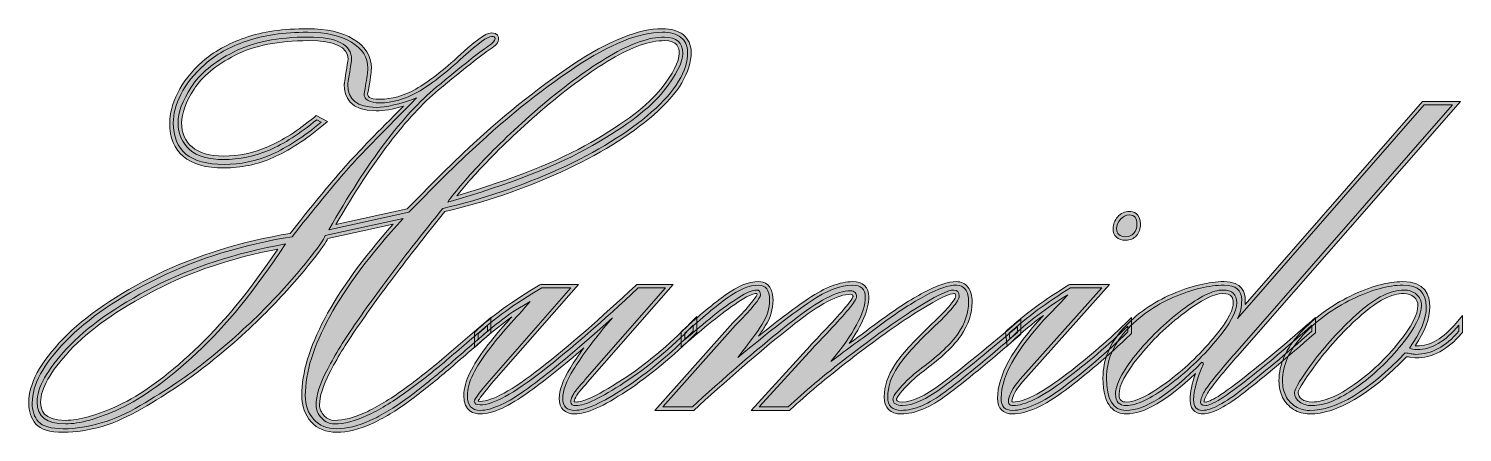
# Model space of a CAD drawing. Header units: inches. Extents: x 287 to 692, y -244 to -130.
import ezdxf

# ---------------------------------------------------------------- set-up
doc = ezdxf.new("R2010")
doc.units = ezdxf.units.IN
doc.header["$MEASUREMENT"] = 0
doc.layers.add('Layer 1', color=7, linetype='Continuous')

# ---------------------------------------------------------------- blocks, each defined once
blk = doc.blocks.new('block 2')
at = {"layer": 'Layer 1', "true_color": 0x231f20}
h = blk.add_hatch(color=250, dxfattribs=at)
h.dxf.hatch_style = 2
edge = h.paths.add_edge_path()
edge.add_spline(control_points=[(373.9, -244.23), (370.89, -244.23), (368.45, -243.23), (366.67, -241.26), (364.91, -239.33), (364.02, -236.83), (364.02, -233.85), (364.02, -221.08), (372.7, -204.82), (389.84, -185.49), (389.84, -185.49), (371.4, -189.51), (371.4, -189.51), (370.93, -190.47), (369.76, -192.32), (366.43, -196.49), (363.46, -200.21), (359.56, -204.58), (354.85, -209.45), (350.12, -214.34), (344.42, -219.47), (337.91, -224.67), (332.75, -228.85), (326.35, -233.18), (318.89, -237.55), (311.32, -241.98), (303.84, -244.23), (296.66, -244.23), (292.81, -244.23), (290.26, -243.46), (288.88, -241.89), (287.54, -240.37), (286.87, -238.36), (286.87, -235.91), (286.87, -230.58), (290.14, -224.52), (296.58, -217.88), (302.91, -211.34), (311.86, -205.23), (323.17, -199.7), (334.37, -194.24), (347.01, -190.33), (360.76, -188.1), (360.76, -188.1), (363.64, -184.41), (363.64, -184.41), (370.02, -176.53), (374.75, -170.9), (377.71, -167.65), (380.33, -164.77), (385.39, -159.57), (392.78, -152.15), (389.69, -153.06), (387.13, -153.51), (385.04, -153.51), (377.59, -153.51), (376.03, -149.46), (376.03, -146.06), (376.03, -145.94), (376.03, -145.78), (376.58, -142.34), (376.72, -141.47), (377.08, -139.17), (377.11, -138.94), (377.1, -135.48), (373.33, -133.68), (365.9, -133.68), (357.5, -133.68), (350.53, -135.07), (345.16, -137.82), (339.81, -140.56), (335.92, -143.78), (333.58, -147.39), (331.26, -150.98), (330.08, -154.18), (330.08, -156.9), (330.08, -159.81), (331.05, -162.03), (333.04, -163.7), (335.06, -165.39), (338.03, -166.25), (341.87, -166.25), (346.21, -166.25), (350.45, -165.38), (354.47, -163.65), (358.53, -161.9), (362.95, -159.08), (367.61, -155.25), (367.61, -155.25), (368.12, -154.82), (368.12, -154.82), (368.12, -154.82), (371.29, -156.53), (371.29, -156.53), (371.29, -156.53), (370.15, -157.47), (370.15, -157.47), (365.09, -161.68), (360.29, -164.79), (355.9, -166.7), (351.46, -168.64), (346.81, -169.62), (342.07, -169.62), (331.88, -169.62), (326.71, -165.34), (326.71, -156.9), (326.71, -154.28), (327.47, -151.42), (328.97, -148.4), (330.45, -145.4), (332.79, -142.46), (335.93, -139.65), (339.08, -136.84), (343.15, -134.56), (348.04, -132.86), (352.91, -131.17), (358.85, -130.31), (365.7, -130.31), (371, -130.31), (375.33, -131.3), (378.57, -133.24), (381.97, -135.28), (383.69, -138.05), (383.69, -141.47), (383.69, -141.88), (383.64, -142.78), (383.14, -145.88), (382.91, -147.35), (382.76, -148.27), (382.62, -148.83), (382.65, -149.29), (382.96, -150.24), (386.11, -150.24), (389.44, -150.24), (392.85, -149.26), (396.27, -147.34), (399.76, -145.37), (404.04, -142.06), (408.97, -137.51), (414.82, -132.2), (416.64, -131.49), (417.65, -131.49), (419.54, -131.49), (419.63, -132.81), (419.63, -133.07), (419.63, -134.18), (418.84, -135.16), (417.21, -136.07), (414.69, -137.82), (409.8, -141.7), (402.67, -147.61), (393.75, -154.98), (383.99, -167.76), (373.65, -185.61), (373.65, -185.61), (393.81, -181.18), (393.81, -181.18), (393.81, -181.18), (403.96, -170.94), (403.96, -170.94), (403.96, -170.94), (409.54, -165.56), (409.54, -165.56), (420.15, -155.53), (430.6, -147.08), (440.59, -140.44), (450.7, -133.72), (459.22, -130.31), (465.9, -130.31), (468.33, -130.31), (470.29, -130.88), (471.73, -131.99), (473.25, -133.16), (474.03, -134.81), (474.03, -136.88), (474.03, -142.56), (470.49, -148.52), (463.53, -154.58), (456.71, -160.51), (447.86, -165.96), (437.21, -170.8), (426.69, -175.58), (415.67, -179.32), (404.44, -181.92), (400.5, -186.76), (396.21, -192.21), (391.69, -198.13), (387.11, -204.14), (383.09, -209.64), (379.76, -214.5), (376.45, -219.32), (373.79, -223.68), (371.87, -227.47), (369.99, -231.15), (369.05, -234.19), (369.05, -236.49), (369.05, -237.66), (369.48, -238.66), (370.36, -239.54), (371.25, -240.43), (372.19, -240.86), (373.22, -240.86), (375.86, -240.86), (378.82, -240.11), (382.03, -238.61), (385.31, -237.08), (388.93, -234.9), (392.8, -232.12), (396.7, -229.31), (400.55, -226.29), (404.26, -223.13), (404.26, -223.13), (417.48, -211.86), (417.48, -211.86), (417.48, -211.86), (417.48, -216.15), (417.48, -216.15), (417.48, -216.15), (417.14, -216.45), (417.14, -216.45), (412.19, -220.74), (408.09, -224.29), (404.83, -227.09), (401.56, -229.9), (398.06, -232.69), (394.42, -235.39), (390.73, -238.12), (387.12, -240.29), (383.69, -241.85), (380.19, -243.43), (376.9, -244.23), (373.9, -244.23)], knot_values=[0, 0, 0, 0, 1, 1, 1, 2, 2, 2, 3, 3, 3, 4, 4, 4, 5, 5, 5, 6, 6, 6, 7, 7, 7, 8, 8, 8, 9, 9, 9, 10, 10, 10, 11, 11, 11, 12, 12, 12, 13, 13, 13, 14, 14, 14, 15, 15, 15, 16, 16, 16, 17, 17, 17, 18, 18, 18, 19, 19, 19, 20, 20, 20, 21, 21, 21, 22, 22, 22, 23, 23, 23, 24, 24, 24, 25, 25, 25, 26, 26, 26, 27, 27, 27, 28, 28, 28, 29, 29, 29, 30, 30, 30, 31, 31, 31, 32, 32, 32, 33, 33, 33, 34, 34, 34, 35, 35, 35, 36, 36, 36, 37, 37, 37, 38, 38, 38, 39, 39, 39, 40, 40, 40, 41, 41, 41, 42, 42, 42, 43, 43, 43, 44, 44, 44, 45, 45, 45, 46, 46, 46, 47, 47, 47, 48, 48, 48, 49, 49, 49, 50, 50, 50, 51, 51, 51, 52, 52, 52, 53, 53, 53, 54, 54, 54, 55, 55, 55, 56, 56, 56, 57, 57, 57, 58, 58, 58, 59, 59, 59, 60, 60, 60, 61, 61, 61, 62, 62, 62, 63, 63, 63, 64, 64, 64, 65, 65, 65, 66, 66, 66, 67, 67, 67, 68, 68, 68, 69, 69, 69, 70, 70, 70, 71, 71, 71, 72, 72, 72, 73, 73, 73, 74, 74, 74, 75, 75, 75, 76, 76, 76, 77, 77, 77, 77], degree=3, periodic=1)
edge = h.paths.add_edge_path()
edge.add_spline(control_points=[(357.3, -192.5), (344.28, -195.03), (332.63, -198.92), (322.65, -204.08), (312.1, -209.54), (303.94, -215.31), (298.42, -221.25), (292.99, -227.09), (290.24, -231.95), (290.24, -235.71), (290.24, -237.92), (290.96, -240.86), (297.24, -240.86), (301.12, -240.86), (306.18, -239.43), (312.3, -236.61), (318.46, -233.77), (325.65, -228.56), (333.67, -221.11), (341.3, -214.03), (349.24, -204.42), (357.3, -192.5)], knot_values=[0, 0, 0, 0, 1, 1, 1, 2, 2, 2, 3, 3, 3, 4, 4, 4, 5, 5, 5, 6, 6, 6, 7, 7, 7, 7], degree=3, periodic=1)
edge = h.paths.add_edge_path()
edge.add_spline(control_points=[(466.48, -133.68), (462.39, -133.68), (457.34, -135.44), (451.46, -138.91), (445.49, -142.45), (439.18, -147.05), (432.71, -152.58), (426.22, -158.14), (420.66, -163.34), (416.18, -168.04), (412.78, -171.61), (409.99, -174.77), (407.86, -177.46), (423.85, -172.74), (436.56, -167.68), (445.67, -162.43), (455.28, -156.89), (461.93, -151.82), (465.45, -147.35), (468.91, -142.96), (470.66, -139.57), (470.66, -137.27), (470.66, -135.6), (470.18, -133.68), (466.48, -133.68)], knot_values=[0, 0, 0, 0, 1, 1, 1, 2, 2, 2, 3, 3, 3, 4, 4, 4, 5, 5, 5, 6, 6, 6, 7, 7, 7, 8, 8, 8, 8], degree=3, periodic=1)
h = blk.add_hatch(color=250, dxfattribs=at)
h.dxf.hatch_style = 2
edge = h.paths.add_edge_path()
edge.add_spline(control_points=[(368.24, -156.02), (368.24, -156.02), (369.51, -156.71), (369.51, -156.71), (364.5, -160.87), (359.83, -163.9), (355.5, -165.79), (351.17, -167.68), (346.69, -168.62), (342.07, -168.62), (332.5, -168.62), (327.71, -164.71), (327.71, -156.9), (327.71, -154.43), (328.43, -151.74), (329.86, -148.84), (331.29, -145.95), (333.54, -143.13), (336.6, -140.4), (339.66, -137.66), (343.58, -135.47), (348.37, -133.81), (353.15, -132.15), (358.93, -131.31), (365.7, -131.31), (370.84, -131.31), (374.96, -132.24), (378.06, -134.1), (381.15, -135.95), (382.69, -138.41), (382.69, -141.47), (382.69, -142.06), (382.51, -143.47), (382.16, -145.72), (381.8, -147.97), (381.62, -148.96), (381.62, -148.7), (381.62, -150.39), (383.12, -151.24), (386.11, -151.24), (389.63, -151.24), (393.18, -150.23), (396.76, -148.21), (400.34, -146.19), (404.63, -142.87), (409.65, -138.25), (413.88, -134.41), (416.55, -132.49), (417.65, -132.49), (418.3, -132.49), (418.63, -132.68), (418.63, -133.07), (418.63, -133.79), (417.98, -134.51), (416.68, -135.22), (414.14, -136.98), (409.26, -140.85), (402.03, -146.84), (392.65, -154.59), (382.53, -168), (371.66, -187.08), (371.66, -187.08), (394.31, -182.1), (394.31, -182.1), (394.31, -182.1), (404.67, -171.65), (404.67, -171.65), (404.67, -171.65), (410.23, -166.28), (410.23, -166.28), (420.84, -156.25), (431.15, -147.92), (441.14, -141.28), (451.13, -134.64), (459.39, -131.31), (465.9, -131.31), (468.11, -131.31), (469.85, -131.8), (471.12, -132.78), (472.39, -133.76), (473.03, -135.12), (473.03, -136.88), (473.03, -142.29), (469.64, -147.93), (462.87, -153.82), (456.1, -159.72), (447.41, -165.07), (436.8, -169.89), (426.18, -174.71), (415.21, -178.42), (403.89, -181.02), (399.85, -185.97), (395.52, -191.47), (390.9, -197.53), (386.27, -203.58), (382.29, -209.05), (378.93, -213.93), (375.58, -218.82), (372.93, -223.18), (370.98, -227.02), (369.02, -230.86), (368.05, -234.02), (368.05, -236.49), (368.05, -237.92), (368.58, -239.18), (369.66, -240.25), (370.73, -241.33), (371.92, -241.86), (373.22, -241.86), (376.02, -241.86), (379.1, -241.08), (382.45, -239.52), (385.8, -237.96), (389.45, -235.76), (393.39, -232.93), (397.33, -230.09), (401.17, -227.08), (404.91, -223.89), (408.65, -220.7), (412.51, -217.42), (416.48, -214.03), (416.48, -214.03), (416.48, -215.69), (416.48, -215.69), (411.53, -219.99), (407.43, -223.54), (404.18, -226.33), (400.92, -229.13), (397.47, -231.89), (393.83, -234.59), (390.18, -237.29), (386.66, -239.41), (383.28, -240.93), (379.89, -242.46), (376.77, -243.23), (373.9, -243.23), (371.17, -243.23), (369.01, -242.35), (367.41, -240.59), (365.81, -238.83), (365.02, -236.59), (365.02, -233.85), (365.02, -220.77), (374.23, -204.1), (392.65, -183.85), (392.65, -183.85), (370.68, -188.64), (370.68, -188.64), (370.29, -189.75), (368.61, -192.15), (365.65, -195.87), (362.69, -199.58), (358.85, -203.87), (354.13, -208.76), (349.41, -213.64), (343.79, -218.69), (337.28, -223.89), (332.14, -228.06), (325.84, -232.33), (318.39, -236.69), (310.93, -241.05), (303.69, -243.23), (296.66, -243.23), (293.14, -243.23), (290.8, -242.56), (289.63, -241.23), (288.46, -239.89), (287.87, -238.12), (287.87, -235.91), (287.87, -230.83), (291.01, -225.05), (297.29, -218.57), (303.58, -212.09), (312.35, -206.1), (323.61, -200.6), (334.87, -195.1), (347.44, -191.24), (361.31, -189.03), (361.31, -189.03), (364.43, -185.03), (364.43, -185.03), (370.81, -177.15), (375.48, -171.58), (378.45, -168.33), (381.41, -165.07), (387.41, -158.92), (396.46, -149.87), (391.64, -151.63), (387.84, -152.51), (385.04, -152.51), (379.7, -152.51), (377.03, -150.36), (377.03, -146.06), (377.03, -145.93), (377.21, -144.74), (377.57, -142.5), (377.92, -140.25), (378.1, -139.1), (378.1, -139.03), (378.1, -134.8), (374.03, -132.68), (365.9, -132.68), (357.3, -132.68), (350.24, -134.1), (344.71, -136.93), (339.17, -139.76), (335.18, -143.07), (332.74, -146.84), (330.3, -150.62), (329.08, -153.97), (329.08, -156.9), (329.08, -160.09), (330.19, -162.61), (332.4, -164.47), (334.61, -166.32), (337.77, -167.25), (341.87, -167.25), (346.37, -167.25), (350.69, -166.36), (354.86, -164.57), (359.03, -162.78), (363.49, -159.93), (368.24, -156.02)], knot_values=[0, 0, 0, 0, 1, 1, 1, 2, 2, 2, 3, 3, 3, 4, 4, 4, 5, 5, 5, 6, 6, 6, 7, 7, 7, 8, 8, 8, 9, 9, 9, 10, 10, 10, 11, 11, 11, 12, 12, 12, 13, 13, 13, 14, 14, 14, 15, 15, 15, 16, 16, 16, 17, 17, 17, 18, 18, 18, 19, 19, 19, 20, 20, 20, 21, 21, 21, 22, 22, 22, 23, 23, 23, 24, 24, 24, 25, 25, 25, 26, 26, 26, 27, 27, 27, 28, 28, 28, 29, 29, 29, 30, 30, 30, 31, 31, 31, 32, 32, 32, 33, 33, 33, 34, 34, 34, 35, 35, 35, 36, 36, 36, 37, 37, 37, 38, 38, 38, 39, 39, 39, 40, 40, 40, 41, 41, 41, 42, 42, 42, 43, 43, 43, 44, 44, 44, 45, 45, 45, 46, 46, 46, 47, 47, 47, 48, 48, 48, 49, 49, 49, 50, 50, 50, 51, 51, 51, 52, 52, 52, 53, 53, 53, 54, 54, 54, 55, 55, 55, 56, 56, 56, 57, 57, 57, 58, 58, 58, 59, 59, 59, 60, 60, 60, 61, 61, 61, 62, 62, 62, 63, 63, 63, 64, 64, 64, 65, 65, 65, 66, 66, 66, 67, 67, 67, 68, 68, 68, 69, 69, 69, 70, 70, 70, 71, 71, 71, 72, 72, 72, 73, 73, 73, 74, 74, 74, 74], degree=3, periodic=1)
edge = h.paths.add_edge_path()
edge.add_spline(control_points=[(359.45, -191.08), (345.32, -193.62), (332.9, -197.66), (322.2, -203.19), (311.49, -208.72), (303.31, -214.52), (297.68, -220.57), (292.05, -226.63), (289.24, -231.67), (289.24, -235.71), (289.24, -239.81), (291.91, -241.86), (297.24, -241.86), (301.28, -241.86), (306.44, -240.41), (312.72, -237.52), (319.01, -234.62), (326.21, -229.4), (334.35, -221.84), (342.49, -214.29), (350.86, -204.04), (359.45, -191.08)], knot_values=[0, 0, 0, 0, 1, 1, 1, 2, 2, 2, 3, 3, 3, 4, 4, 4, 5, 5, 5, 6, 6, 6, 7, 7, 7, 7], degree=3, periodic=1)
edge = h.paths.add_edge_path()
edge.add_spline(control_points=[(405.25, -179.26), (422.77, -174.25), (436.4, -168.93), (446.17, -163.3), (455.94, -157.67), (462.63, -152.56), (466.24, -147.97), (469.85, -143.38), (471.66, -139.81), (471.66, -137.27), (471.66, -134.21), (469.93, -132.68), (466.48, -132.68), (462.19, -132.68), (457.01, -134.47), (450.96, -138.05), (444.9, -141.63), (438.6, -146.22), (432.06, -151.82), (425.52, -157.42), (419.98, -162.6), (415.46, -167.35), (410.93, -172.1), (407.53, -176.08), (405.25, -179.26)], knot_values=[0, 0, 0, 0, 1, 1, 1, 2, 2, 2, 3, 3, 3, 4, 4, 4, 5, 5, 5, 6, 6, 6, 7, 7, 7, 8, 8, 8, 8], degree=3, periodic=1)
h = blk.add_hatch(color=250, dxfattribs=at)
h.dxf.hatch_style = 2
edge = h.paths.add_edge_path()
edge.add_spline(control_points=[(618.53, -239.05), (617.47, -239.05), (614.99, -238.66), (614.99, -235.03), (614.99, -232.96), (615.51, -230.52), (616.55, -227.61), (608.41, -235.31), (601.98, -239.05), (596.95, -239.05), (593.96, -239.05), (590.38, -237.29), (590.38, -228.87), (590.38, -223.82), (592.31, -219.13), (596.11, -214.92), (599.84, -210.8), (604.49, -207.53), (609.94, -205.2), (615.38, -202.88), (620.3, -201.7), (624.59, -201.7), (629.79, -201.7), (630.57, -204.96), (630.57, -206.9), (630.57, -207.32), (630.55, -207.73), (630.52, -208.14), (630.52, -208.14), (680.68, -150.82), (680.68, -150.82), (680.68, -150.82), (691.34, -150.82), (691.34, -150.82), (691.34, -150.82), (628.37, -222.7), (628.37, -222.7), (627, -224.26), (625.49, -226.03), (623.89, -227.95), (622.29, -229.87), (621.11, -231.39), (620.39, -232.46), (619.7, -233.47), (619.22, -234.46), (618.96, -235.39), (618.93, -235.5), (618.92, -235.58), (618.91, -235.63), (618.99, -235.65), (619.14, -235.69), (619.41, -235.69), (620.04, -235.69), (622.41, -234.97), (630.8, -228.33), (637.13, -223.33), (643.17, -218.26), (648.73, -213.29), (648.73, -213.29), (650.39, -211.79), (650.39, -211.79), (650.39, -211.79), (650.39, -216.14), (650.39, -216.14), (650.39, -216.14), (650.05, -216.44), (650.05, -216.44), (642.4, -223.12), (635.86, -228.59), (630.62, -232.69), (625.15, -236.97), (621.2, -239.05), (618.53, -239.05)], knot_values=[0, 0, 0, 0, 1, 1, 1, 2, 2, 2, 3, 3, 3, 4, 4, 4, 5, 5, 5, 6, 6, 6, 7, 7, 7, 8, 8, 8, 9, 9, 9, 10, 10, 10, 11, 11, 11, 12, 12, 12, 13, 13, 13, 14, 14, 14, 15, 15, 15, 16, 16, 16, 17, 17, 17, 18, 18, 18, 19, 19, 19, 20, 20, 20, 21, 21, 21, 22, 22, 22, 23, 23, 23, 24, 24, 24, 24], degree=3, periodic=1)
edge = h.paths.add_edge_path()
edge.add_spline(control_points=[(624.2, -205.07), (621.76, -205.07), (618.12, -206.89), (613.38, -210.48), (608.51, -214.16), (604.15, -218.37), (600.42, -223.01), (596.77, -227.52), (594.92, -231.04), (594.92, -233.46), (594.92, -235.31), (595.73, -235.69), (596.95, -235.69), (599.58, -235.69), (603.38, -233.86), (608.22, -230.27), (613.18, -226.59), (617.66, -222.39), (621.53, -217.78), (626.22, -212.2), (627.2, -209.21), (627.2, -207.68), (627.2, -206.33), (626.84, -205.07), (624.2, -205.07)], knot_values=[0, 0, 0, 0, 1, 1, 1, 2, 2, 2, 3, 3, 3, 4, 4, 4, 5, 5, 5, 6, 6, 6, 7, 7, 7, 8, 8, 8, 8], degree=3, periodic=1)
h = blk.add_hatch(color=250, dxfattribs=at)
h.dxf.hatch_style = 2
edge = h.paths.add_edge_path()
edge.add_spline(control_points=[(628.4, -212.08), (628.4, -212.08), (681.13, -151.82), (681.13, -151.82), (681.13, -151.82), (689.14, -151.82), (689.14, -151.82), (689.14, -151.82), (627.62, -222.04), (627.62, -222.04), (626.25, -223.6), (624.75, -225.36), (623.12, -227.31), (621.5, -229.26), (620.31, -230.79), (619.56, -231.9), (618.81, -233.01), (618.29, -234.08), (618, -235.12), (617.7, -236.17), (618.17, -236.69), (619.41, -236.69), (621.04, -236.69), (625.04, -234.16), (631.42, -229.12), (637.8, -224.07), (643.79, -219.04), (649.39, -214.03), (649.39, -214.03), (649.39, -215.69), (649.39, -215.69), (641.71, -222.4), (635.25, -227.8), (630.01, -231.9), (624.77, -236), (620.94, -238.05), (618.53, -238.05), (616.84, -238.05), (615.99, -237.04), (615.99, -235.03), (615.99, -232.42), (616.91, -229.04), (618.73, -224.87), (618.73, -224.81), (618.68, -224.72), (618.58, -224.63), (618.48, -224.53), (618.4, -224.48), (618.34, -224.48), (609.29, -233.53), (602.16, -238.05), (596.95, -238.05), (593.24, -238.05), (591.38, -234.99), (591.38, -228.87), (591.38, -224.06), (593.21, -219.63), (596.85, -215.59), (600.5, -211.56), (604.99, -208.4), (610.33, -206.12), (615.67, -203.84), (620.42, -202.7), (624.59, -202.7), (627.91, -202.7), (629.57, -204.1), (629.57, -206.9), (629.57, -208.85), (629.18, -210.58), (628.4, -212.08)], knot_values=[0, 0, 0, 0, 1, 1, 1, 2, 2, 2, 3, 3, 3, 4, 4, 4, 5, 5, 5, 6, 6, 6, 7, 7, 7, 8, 8, 8, 9, 9, 9, 10, 10, 10, 11, 11, 11, 12, 12, 12, 13, 13, 13, 14, 14, 14, 15, 15, 15, 16, 16, 16, 17, 17, 17, 18, 18, 18, 19, 19, 19, 20, 20, 20, 21, 21, 21, 22, 22, 22, 23, 23, 23, 23], degree=3, periodic=1)
edge = h.paths.add_edge_path()
edge.add_spline(control_points=[(624.2, -204.07), (621.53, -204.07), (617.72, -205.94), (612.77, -209.68), (607.82, -213.43), (603.45, -217.66), (599.64, -222.38), (595.83, -227.1), (593.92, -230.79), (593.92, -233.46), (593.92, -235.61), (594.93, -236.69), (596.95, -236.69), (599.82, -236.69), (603.77, -234.82), (608.82, -231.07), (613.86, -227.33), (618.35, -223.11), (622.29, -218.42), (626.23, -213.74), (628.2, -210.16), (628.2, -207.68), (628.2, -205.27), (626.87, -204.07), (624.2, -204.07)], knot_values=[0, 0, 0, 0, 1, 1, 1, 2, 2, 2, 3, 3, 3, 4, 4, 4, 5, 5, 5, 6, 6, 6, 7, 7, 7, 8, 8, 8, 8], degree=3, periodic=1)
h = blk.add_hatch(color=250, dxfattribs=at)
h.dxf.hatch_style = 2
edge = h.paths.add_edge_path()
edge.add_spline(control_points=[(564.82, -239.05), (562.1, -239.05), (560.6, -237.48), (560.6, -234.64), (560.6, -228.26), (564.84, -220.58), (573.53, -211.25), (570.47, -213.5), (567.52, -215.95), (564.72, -218.57), (564.72, -218.57), (563.29, -219.91), (563.29, -219.91), (563.29, -219.91), (562.79, -215.88), (562.79, -215.88), (562.79, -215.88), (563.17, -215.54), (563.17, -215.54), (568.14, -211.03), (574.04, -206.68), (580.71, -202.63), (580.71, -202.63), (580.95, -202.48), (580.95, -202.48), (580.95, -202.48), (592.25, -202.48), (592.25, -202.48), (592.25, -202.48), (567.72, -229.93), (567.72, -229.93), (566.2, -231.63), (565.22, -233.21), (564.81, -234.62), (564.59, -235.36), (564.68, -235.62), (564.69, -235.65), (564.69, -235.65), (564.69, -235.65), (564.69, -235.65), (564.71, -235.65), (564.8, -235.69), (565.02, -235.69), (568.04, -235.69), (572.73, -233.32), (578.97, -228.66), (585.35, -223.89), (591.33, -218.79), (596.74, -213.51), (596.74, -213.51), (598.44, -211.85), (598.44, -211.85), (598.44, -211.85), (598.44, -216.31), (598.44, -216.31), (598.44, -216.31), (598.13, -216.61), (598.13, -216.61), (591.81, -222.67), (585.64, -227.95), (579.77, -232.31), (573.68, -236.85), (568.79, -239.05), (564.82, -239.05)], knot_values=[0, 0, 0, 0, 1, 1, 1, 2, 2, 2, 3, 3, 3, 4, 4, 4, 5, 5, 5, 6, 6, 6, 7, 7, 7, 8, 8, 8, 9, 9, 9, 10, 10, 10, 11, 11, 11, 12, 12, 12, 13, 13, 13, 14, 14, 14, 15, 15, 15, 16, 16, 16, 17, 17, 17, 18, 18, 18, 19, 19, 19, 20, 20, 20, 21, 21, 21, 21], degree=3, periodic=1)
edge = h.paths.add_edge_path()
edge.add_spline(control_points=[(596.85, -190.03), (594.54, -190.03), (593.22, -188.81), (593.22, -186.69), (593.22, -185.53), (593.66, -184.44), (594.54, -183.44), (595.45, -182.4), (596.56, -181.88), (597.83, -181.88), (598.78, -181.88), (600.98, -182.23), (600.98, -185.51), (600.98, -186.81), (600.6, -187.89), (599.84, -188.72), (599.06, -189.59), (598.06, -190.03), (596.85, -190.03)], knot_values=[0, 0, 0, 0, 1, 1, 1, 2, 2, 2, 3, 3, 3, 4, 4, 4, 5, 5, 5, 6, 6, 6, 6], degree=3, periodic=1)
h = blk.add_hatch(color=250, dxfattribs=at)
h.dxf.hatch_style = 2
edge = h.paths.add_edge_path()
edge.add_spline(control_points=[(564.04, -217.84), (564.04, -217.84), (563.85, -216.28), (563.85, -216.28), (568.79, -211.78), (574.59, -207.52), (581.23, -203.48), (581.23, -203.48), (590.02, -203.48), (590.02, -203.48), (590.02, -203.48), (566.97, -229.26), (566.97, -229.26), (565.34, -231.09), (564.3, -232.78), (563.85, -234.34), (563.39, -235.91), (563.78, -236.69), (565.02, -236.69), (568.27, -236.69), (573.12, -234.28), (579.57, -229.46), (586.01, -224.64), (591.97, -219.56), (597.44, -214.23), (597.44, -214.23), (597.44, -215.89), (597.44, -215.89), (591.12, -221.94), (585.04, -227.15), (579.18, -231.51), (573.32, -235.87), (568.53, -238.05), (564.82, -238.05), (562.67, -238.05), (561.6, -236.92), (561.6, -234.64), (561.6, -227.87), (566.87, -219.21), (577.42, -208.66), (578.01, -208.07), (578.54, -207.5), (579.03, -206.95), (579.52, -206.4), (579.99, -205.89), (580.45, -205.44), (574.59, -208.95), (569.12, -213.09), (564.04, -217.84)], knot_values=[0, 0, 0, 0, 1, 1, 1, 2, 2, 2, 3, 3, 3, 4, 4, 4, 5, 5, 5, 6, 6, 6, 7, 7, 7, 8, 8, 8, 9, 9, 9, 10, 10, 10, 11, 11, 11, 12, 12, 12, 13, 13, 13, 14, 14, 14, 15, 15, 15, 16, 16, 16, 16], degree=3, periodic=1)
edge = h.paths.add_edge_path()
edge.add_spline(control_points=[(597.83, -182.88), (599.26, -182.88), (599.98, -183.76), (599.98, -185.51), (599.98, -186.56), (599.69, -187.4), (599.1, -188.05), (598.51, -188.7), (597.76, -189.03), (596.85, -189.03), (595.1, -189.03), (594.22, -188.25), (594.22, -186.69), (594.22, -185.77), (594.57, -184.91), (595.29, -184.1), (596.01, -183.28), (596.85, -182.88), (597.83, -182.88)], knot_values=[0, 0, 0, 0, 1, 1, 1, 2, 2, 2, 3, 3, 3, 4, 4, 4, 5, 5, 5, 6, 6, 6, 6], degree=3, periodic=1)
h = blk.add_hatch(color=250, dxfattribs=at)
h.dxf.hatch_style = 2
edge = h.paths.add_edge_path()
edge.add_spline(control_points=[(441.19, -239.05), (438.34, -239.05), (436.77, -237.48), (436.77, -234.64), (436.77, -232.28), (437.79, -229.46), (439.9, -226.01), (440.9, -224.37), (442.19, -222.48), (443.75, -220.37), (438, -225.33), (432.87, -229.46), (428.45, -232.66), (422.52, -236.96), (417.94, -239.05), (414.43, -239.05), (412.71, -239.05), (409.82, -238.38), (409.82, -233.85), (409.82, -231.89), (410.4, -229.72), (411.53, -227.41), (412.63, -225.18), (414.11, -222.84), (415.93, -220.45), (417.73, -218.1), (419.67, -215.76), (421.7, -213.51), (422.25, -212.89), (422.8, -212.28), (423.36, -211.66), (419.35, -214.64), (416.38, -217.03), (414.53, -218.76), (414.53, -218.76), (412.85, -220.34), (412.85, -220.34), (412.85, -220.34), (412.85, -216.05), (412.85, -216.05), (412.85, -216.05), (413.15, -215.75), (413.15, -215.75), (417.49, -211.55), (423.6, -207.13), (431.31, -202.62), (431.31, -202.62), (431.54, -202.48), (431.54, -202.48), (431.54, -202.48), (442.23, -202.48), (442.23, -202.48), (442.23, -202.48), (418.99, -228.95), (418.99, -228.95), (415.11, -233.39), (414.1, -234.92), (413.84, -235.44), (413.95, -235.46), (414.14, -235.49), (414.43, -235.49), (417.77, -235.49), (423.47, -232.36), (431.4, -226.18), (439.47, -219.88), (448.55, -212), (458.38, -202.75), (458.38, -202.75), (458.66, -202.48), (458.66, -202.48), (458.66, -202.48), (468.98, -202.48), (468.98, -202.48), (468.98, -202.48), (444.77, -230.12), (444.77, -230.12), (444.53, -230.42), (443.99, -231.04), (443.16, -231.98), (442.4, -232.83), (441.81, -233.61), (441.43, -234.3), (441.01, -235.02), (440.99, -235.42), (441.01, -235.58), (441.01, -235.58), (441.02, -235.62), (441.02, -235.62), (441.1, -235.65), (441.28, -235.69), (441.58, -235.69), (443.09, -235.69), (446.58, -234.59), (454.61, -229.35), (461.16, -225.09), (467.64, -219.7), (473.87, -213.33), (473.87, -213.33), (475.59, -211.58), (475.59, -211.58), (475.59, -211.58), (475.59, -216.1), (475.59, -216.1), (475.59, -216.1), (475.3, -216.4), (475.3, -216.4), (468.83, -222.86), (462.29, -228.29), (455.85, -232.54), (449.21, -236.92), (444.42, -239.05), (441.19, -239.05)], knot_values=[0, 0, 0, 0, 1, 1, 1, 2, 2, 2, 3, 3, 3, 4, 4, 4, 5, 5, 5, 6, 6, 6, 7, 7, 7, 8, 8, 8, 9, 9, 9, 10, 10, 10, 11, 11, 11, 12, 12, 12, 13, 13, 13, 14, 14, 14, 15, 15, 15, 16, 16, 16, 17, 17, 17, 18, 18, 18, 19, 19, 19, 20, 20, 20, 21, 21, 21, 22, 22, 22, 23, 23, 23, 24, 24, 24, 25, 25, 25, 26, 26, 26, 27, 27, 27, 28, 28, 28, 29, 29, 29, 30, 30, 30, 31, 31, 31, 32, 32, 32, 33, 33, 33, 34, 34, 34, 35, 35, 35, 36, 36, 36, 37, 37, 37, 37], degree=3, periodic=1)
h = blk.add_hatch(color=250, dxfattribs=at)
h.dxf.hatch_style = 2
edge = h.paths.add_edge_path()
edge.add_spline(control_points=[(533.38, -239.05), (530.28, -239.05), (528.57, -237.35), (528.57, -234.25), (528.57, -231.26), (529.58, -228.22), (531.57, -225.2), (533.49, -222.28), (536.76, -218.64), (541.29, -214.38), (548.41, -207.7), (548.78, -206.08), (548.78, -205.83), (548.78, -205.07), (548.57, -205.07), (548.22, -205.07), (547.38, -205.07), (544.9, -205.75), (537.72, -210.33), (532.12, -213.91), (525.82, -218.39), (519, -223.66), (512.19, -228.92), (506.52, -233.68), (502.13, -237.81), (502.13, -237.81), (501.84, -238.08), (501.84, -238.08), (501.84, -238.08), (490.98, -238.08), (490.98, -238.08), (490.98, -238.08), (507.64, -219.8), (507.64, -219.8), (508.69, -218.68), (510.27, -217.02), (512.39, -214.8), (514.48, -212.62), (516.29, -210.61), (517.77, -208.85), (519.68, -206.56), (519.77, -205.89), (519.78, -205.82), (519.78, -205.81), (519.77, -205.69), (519.57, -205.43), (519.53, -205.39), (519.43, -205.26), (519.02, -205.26), (515.62, -205.26), (510.34, -208.05), (503.33, -213.55), (496.15, -219.17), (487.6, -226.45), (477.89, -235.18), (477.89, -235.18), (474.79, -238.08), (474.79, -238.08), (474.79, -238.08), (463.76, -238.08), (463.76, -238.08), (463.76, -238.08), (485.85, -213.36), (485.85, -213.36), (491.9, -207.15), (492.57, -205.68), (492.64, -205.38), (492.63, -205.22), (492.6, -205.12), (492.58, -205.07), (492.58, -205.07), (492.52, -205.07), (492.46, -205.07), (491.83, -205.07), (490.55, -205.41), (488.01, -207.01), (485.84, -208.39), (483.43, -210.13), (480.88, -212.17), (478.29, -214.25), (475.6, -216.47), (472.9, -218.79), (472.9, -218.79), (471.24, -220.21), (471.24, -220.21), (471.24, -220.21), (471.24, -215.83), (471.24, -215.83), (471.24, -215.83), (471.57, -215.54), (471.57, -215.54), (476.4, -211.16), (480.51, -207.75), (483.77, -205.41), (487.18, -202.95), (490.3, -201.7), (493.05, -201.7), (494.59, -201.7), (497.17, -202.38), (497.17, -206.9), (497.17, -209.42), (496.43, -211.89), (494.97, -214.22), (494.45, -215.04), (493.8, -216), (493.02, -217.09), (499, -212.32), (503.75, -208.75), (507.19, -206.46), (511.92, -203.3), (516.1, -201.7), (519.61, -201.7), (522.58, -201.7), (524.22, -203.24), (524.22, -206.02), (524.22, -209.54), (522.4, -213.87), (518.69, -219.17), (521.94, -216.78), (525.07, -214.48), (528.1, -212.25), (532.08, -209.31), (535.98, -206.8), (539.69, -204.8), (543.55, -202.72), (546.6, -201.7), (549, -201.7), (550.35, -201.7), (551.48, -202.26), (552.29, -203.32), (553.04, -204.31), (553.42, -205.71), (553.42, -207.49), (553.42, -210.68), (552.36, -213.84), (550.27, -216.89), (548.22, -219.87), (544.71, -223.22), (539.83, -226.84), (537.93, -228.24), (536.11, -229.87), (534.4, -231.7), (532.19, -234.08), (532.04, -234.78), (532.03, -234.85), (532.03, -235.11), (532.03, -235.69), (533.77, -235.69), (536.4, -235.69), (540.03, -233.99), (544.55, -230.66), (549.22, -227.21), (556.28, -221.49), (565.54, -213.66), (565.54, -213.66), (567.19, -212.26), (567.19, -212.26), (567.19, -212.26), (567.19, -216.54), (567.19, -216.54), (567.19, -216.54), (566.84, -216.84), (566.84, -216.84), (558.01, -224.44), (551.14, -230.07), (546.43, -233.58), (541.55, -237.21), (537.16, -239.05), (533.38, -239.05)], knot_values=[0, 0, 0, 0, 1, 1, 1, 2, 2, 2, 3, 3, 3, 4, 4, 4, 5, 5, 5, 6, 6, 6, 7, 7, 7, 8, 8, 8, 9, 9, 9, 10, 10, 10, 11, 11, 11, 12, 12, 12, 13, 13, 13, 14, 14, 14, 15, 15, 15, 16, 16, 16, 17, 17, 17, 18, 18, 18, 19, 19, 19, 20, 20, 20, 21, 21, 21, 22, 22, 22, 23, 23, 23, 24, 24, 24, 25, 25, 25, 26, 26, 26, 27, 27, 27, 28, 28, 28, 29, 29, 29, 30, 30, 30, 31, 31, 31, 32, 32, 32, 33, 33, 33, 34, 34, 34, 35, 35, 35, 36, 36, 36, 37, 37, 37, 38, 38, 38, 39, 39, 39, 40, 40, 40, 41, 41, 41, 42, 42, 42, 43, 43, 43, 44, 44, 44, 45, 45, 45, 46, 46, 46, 47, 47, 47, 48, 48, 48, 49, 49, 49, 50, 50, 50, 51, 51, 51, 52, 52, 52, 53, 53, 53, 54, 54, 54, 55, 55, 55, 56, 56, 56, 56], degree=3, periodic=1)
h = blk.add_hatch(color=250, dxfattribs=at)
h.dxf.hatch_style = 2
edge = h.paths.add_edge_path()
edge.add_spline(control_points=[(648.71, -239.05), (647.09, -239.05), (645.59, -238.62), (644.23, -237.78), (642.87, -236.94), (641.83, -235.8), (641.12, -234.4), (640.44, -233.03), (640.09, -231.43), (640.09, -229.66), (640.09, -225.06), (642.12, -220.52), (646.12, -216.18), (650.03, -211.94), (654.81, -208.44), (660.33, -205.76), (665.88, -203.07), (670.84, -201.7), (675.08, -201.7), (681.39, -201.7), (682.72, -205.59), (682.72, -208.85), (682.72, -212.06), (681.33, -215.75), (678.59, -219.84), (678.75, -219.86), (678.91, -219.87), (679.08, -219.87), (682.85, -219.87), (686.57, -217.69), (690.13, -213.39), (690.13, -213.39), (691.9, -211.26), (691.9, -211.26), (691.9, -211.26), (691.9, -216.05), (691.9, -216.05), (691.9, -216.05), (691.66, -216.33), (691.66, -216.33), (687.84, -220.91), (683.47, -223.23), (678.69, -223.23), (678.69, -223.23), (678.62, -223.23), (678.62, -223.23), (678.62, -223.23), (677.18, -223.03), (677.18, -223.03), (676.86, -222.98), (676.52, -222.94), (676.14, -222.89), (665.71, -233.62), (656.49, -239.05), (648.71, -239.05)], knot_values=[0, 0, 0, 0, 1, 1, 1, 2, 2, 2, 3, 3, 3, 4, 4, 4, 5, 5, 5, 6, 6, 6, 7, 7, 7, 8, 8, 8, 9, 9, 9, 10, 10, 10, 11, 11, 11, 12, 12, 12, 13, 13, 13, 14, 14, 14, 15, 15, 15, 16, 16, 16, 17, 17, 17, 18, 18, 18, 18], degree=3, periodic=1)
edge = h.paths.add_edge_path()
edge.add_spline(control_points=[(675.37, -205.07), (671.99, -205.07), (667.99, -207.07), (663.48, -211.02), (658.83, -215.09), (654.61, -219.63), (650.92, -224.5), (645.9, -231.14), (645.51, -232.74), (645.51, -233.07), (645.51, -233.79), (645.83, -234.36), (646.51, -234.85), (647.28, -235.41), (648.28, -235.69), (649.49, -235.69), (652.71, -235.69), (656.71, -234.02), (661.37, -230.74), (666.12, -227.39), (670.37, -223.38), (674, -218.83), (677.55, -214.38), (679.35, -210.89), (679.35, -208.46), (679.35, -207.46), (679, -206.67), (678.28, -206.05), (677.52, -205.39), (676.56, -205.07), (675.37, -205.07)], knot_values=[0, 0, 0, 0, 1, 1, 1, 2, 2, 2, 3, 3, 3, 4, 4, 4, 5, 5, 5, 6, 6, 6, 7, 7, 7, 8, 8, 8, 9, 9, 9, 10, 10, 10, 10], degree=3, periodic=1)
h = blk.add_hatch(color=250, dxfattribs=at)
h.dxf.hatch_style = 2
edge = h.paths.add_edge_path()
edge.add_spline(control_points=[(413.85, -218.03), (413.85, -218.03), (413.85, -216.47), (413.85, -216.47), (418.14, -212.31), (424.13, -207.98), (431.81, -203.48), (431.81, -203.48), (440.02, -203.48), (440.02, -203.48), (440.02, -203.48), (418.24, -228.29), (418.24, -228.29), (414.6, -232.46), (412.77, -234.86), (412.77, -235.51), (412.77, -236.17), (413.33, -236.49), (414.43, -236.49), (418.01, -236.49), (423.87, -233.32), (432.01, -226.97), (440.15, -220.62), (449.16, -212.79), (459.06, -203.48), (459.06, -203.48), (466.78, -203.48), (466.78, -203.48), (466.78, -203.48), (444.02, -229.46), (444.02, -229.46), (443.76, -229.79), (443.22, -230.4), (442.41, -231.32), (441.6, -232.23), (440.98, -233.06), (440.56, -233.81), (440.13, -234.55), (439.95, -235.19), (440.02, -235.71), (440.02, -236.36), (440.54, -236.69), (441.58, -236.69), (443.99, -236.69), (448.51, -234.52), (455.15, -230.19), (461.8, -225.86), (468.27, -220.48), (474.59, -214.03), (474.59, -214.03), (474.59, -215.69), (474.59, -215.69), (468.14, -222.14), (461.71, -227.47), (455.3, -231.71), (448.89, -235.94), (444.18, -238.05), (441.19, -238.05), (438.91, -238.05), (437.77, -236.92), (437.77, -234.64), (437.77, -232.49), (438.76, -229.79), (440.75, -226.53), (442.74, -223.28), (445.81, -219.11), (449.98, -214.03), (449.98, -214.03), (451.83, -211.88), (451.83, -211.88), (451.83, -211.88), (448.22, -215.1), (448.22, -215.1), (440.34, -222.14), (433.56, -227.72), (427.86, -231.85), (422.16, -235.99), (417.69, -238.05), (414.43, -238.05), (412.02, -238.05), (410.82, -236.65), (410.82, -233.85), (410.82, -232.03), (411.36, -230.03), (412.43, -227.85), (413.5, -225.67), (414.94, -223.41), (416.73, -221.06), (418.52, -218.72), (420.42, -216.42), (422.44, -214.18), (424.46, -211.93), (426.51, -209.64), (428.59, -207.29), (428.59, -207.29), (423.61, -210.22), (423.61, -210.22), (419.12, -213.54), (415.86, -216.15), (413.85, -218.03)], knot_values=[0, 0, 0, 0, 1, 1, 1, 2, 2, 2, 3, 3, 3, 4, 4, 4, 5, 5, 5, 6, 6, 6, 7, 7, 7, 8, 8, 8, 9, 9, 9, 10, 10, 10, 11, 11, 11, 12, 12, 12, 13, 13, 13, 14, 14, 14, 15, 15, 15, 16, 16, 16, 17, 17, 17, 18, 18, 18, 19, 19, 19, 20, 20, 20, 21, 21, 21, 22, 22, 22, 23, 23, 23, 24, 24, 24, 25, 25, 25, 26, 26, 26, 27, 27, 27, 28, 28, 28, 29, 29, 29, 30, 30, 30, 31, 31, 31, 32, 32, 32, 33, 33, 33, 33], degree=3, periodic=1)
h = blk.add_hatch(color=250, dxfattribs=at)
h.dxf.hatch_style = 2
edge = h.paths.add_edge_path()
edge.add_spline(control_points=[(472.24, -218.03), (472.24, -218.03), (472.24, -216.28), (472.24, -216.28), (477.06, -211.92), (481.1, -208.56), (484.35, -206.22), (487.61, -203.87), (490.51, -202.7), (493.05, -202.7), (495.13, -202.7), (496.17, -204.1), (496.17, -206.9), (496.17, -209.25), (495.49, -211.51), (494.12, -213.69), (492.75, -215.87), (490.44, -219.01), (487.19, -223.11), (496.3, -215.63), (503.15, -210.35), (507.74, -207.29), (512.33, -204.23), (516.29, -202.7), (519.61, -202.7), (522.02, -202.7), (523.22, -203.81), (523.22, -206.02), (523.22, -210.45), (519.96, -216.54), (513.46, -224.28), (513.46, -224.28), (516.19, -222.23), (516.19, -222.23), (520.55, -219.04), (524.72, -215.98), (528.69, -213.05), (532.66, -210.12), (536.49, -207.67), (540.16, -205.68), (543.84, -203.7), (546.79, -202.7), (549, -202.7), (550.04, -202.7), (550.87, -203.11), (551.49, -203.92), (552.11, -204.74), (552.42, -205.92), (552.42, -207.49), (552.42, -210.48), (551.43, -213.43), (549.44, -216.33), (547.46, -219.22), (544.05, -222.46), (539.24, -226.04), (537.28, -227.47), (535.43, -229.13), (533.67, -231.02), (531.91, -232.91), (531.03, -234.18), (531.03, -234.83), (531.03, -236.07), (531.95, -236.69), (533.77, -236.69), (536.63, -236.69), (540.42, -234.95), (545.14, -231.46), (549.87, -227.98), (556.88, -222.3), (566.19, -214.42), (566.19, -214.42), (566.19, -216.08), (566.19, -216.08), (557.34, -223.7), (550.55, -229.26), (545.83, -232.78), (541.11, -236.3), (536.96, -238.05), (533.38, -238.05), (530.84, -238.05), (529.57, -236.78), (529.57, -234.25), (529.57, -231.45), (530.51, -228.61), (532.4, -225.75), (534.29, -222.88), (537.48, -219.34), (541.97, -215.1), (547.18, -210.22), (549.78, -207.13), (549.78, -205.83), (549.78, -204.66), (549.26, -204.07), (548.22, -204.07), (546.53, -204.07), (542.85, -205.88), (537.19, -209.49), (531.52, -213.1), (525.26, -217.56), (518.39, -222.87), (511.52, -228.17), (505.87, -232.91), (501.44, -237.08), (501.44, -237.08), (493.24, -237.08), (493.24, -237.08), (493.24, -237.08), (508.38, -220.48), (508.38, -220.48), (509.42, -219.37), (511, -217.71), (513.11, -215.5), (515.23, -213.28), (517.04, -211.28), (518.53, -209.49), (520.03, -207.7), (520.78, -206.48), (520.78, -205.83), (520.78, -205.5), (520.63, -205.16), (520.34, -204.8), (520.05, -204.44), (519.61, -204.26), (519.02, -204.26), (515.38, -204.26), (509.94, -207.1), (502.71, -212.76), (495.49, -218.42), (486.99, -225.65), (477.23, -234.44), (477.23, -234.44), (474.39, -237.08), (474.39, -237.08), (474.39, -237.08), (465.99, -237.08), (465.99, -237.08), (465.99, -237.08), (486.6, -214.03), (486.6, -214.03), (491.29, -209.21), (493.63, -206.35), (493.63, -205.44), (493.63, -204.53), (493.24, -204.07), (492.46, -204.07), (491.35, -204.07), (489.69, -204.77), (487.48, -206.17), (485.27, -207.57), (482.86, -209.31), (480.25, -211.39), (477.65, -213.48), (474.98, -215.69), (472.24, -218.03)], knot_values=[0, 0, 0, 0, 1, 1, 1, 2, 2, 2, 3, 3, 3, 4, 4, 4, 5, 5, 5, 6, 6, 6, 7, 7, 7, 8, 8, 8, 9, 9, 9, 10, 10, 10, 11, 11, 11, 12, 12, 12, 13, 13, 13, 14, 14, 14, 15, 15, 15, 16, 16, 16, 17, 17, 17, 18, 18, 18, 19, 19, 19, 20, 20, 20, 21, 21, 21, 22, 22, 22, 23, 23, 23, 24, 24, 24, 25, 25, 25, 26, 26, 26, 27, 27, 27, 28, 28, 28, 29, 29, 29, 30, 30, 30, 31, 31, 31, 32, 32, 32, 33, 33, 33, 34, 34, 34, 35, 35, 35, 36, 36, 36, 37, 37, 37, 38, 38, 38, 39, 39, 39, 40, 40, 40, 41, 41, 41, 42, 42, 42, 43, 43, 43, 44, 44, 44, 45, 45, 45, 46, 46, 46, 47, 47, 47, 48, 48, 48, 49, 49, 49, 50, 50, 50, 51, 51, 51, 51], degree=3, periodic=1)
h = blk.add_hatch(color=250, dxfattribs=at)
h.dxf.hatch_style = 2
edge = h.paths.add_edge_path()
edge.add_spline(control_points=[(690.9, -214.03), (690.9, -214.03), (690.9, -215.69), (690.9, -215.69), (687.25, -220.05), (683.18, -222.23), (678.69, -222.23), (678.23, -222.17), (677.78, -222.1), (677.32, -222.04), (676.87, -221.97), (676.35, -221.91), (675.76, -221.84), (665.34, -232.65), (656.33, -238.05), (648.71, -238.05), (647.28, -238.05), (645.96, -237.68), (644.75, -236.93), (643.55, -236.18), (642.64, -235.19), (642.02, -233.95), (641.4, -232.72), (641.09, -231.28), (641.09, -229.66), (641.09, -225.29), (643.01, -221.03), (646.85, -216.86), (650.69, -212.7), (655.33, -209.29), (660.77, -206.66), (666.21, -204.02), (670.97, -202.7), (675.08, -202.7), (679.5, -202.7), (681.72, -204.75), (681.72, -208.85), (681.72, -212.17), (680.12, -216.05), (676.93, -220.48), (677.58, -220.74), (678.3, -220.87), (679.08, -220.87), (683.18, -220.87), (687.12, -218.59), (690.9, -214.03)], knot_values=[0, 0, 0, 0, 1, 1, 1, 2, 2, 2, 3, 3, 3, 4, 4, 4, 5, 5, 5, 6, 6, 6, 7, 7, 7, 8, 8, 8, 9, 9, 9, 10, 10, 10, 11, 11, 11, 12, 12, 12, 13, 13, 13, 14, 14, 14, 15, 15, 15, 15], degree=3, periodic=1)
edge = h.paths.add_edge_path()
edge.add_spline(control_points=[(675.37, -204.07), (671.72, -204.07), (667.54, -206.14), (662.82, -210.27), (658.1, -214.41), (653.87, -218.95), (650.12, -223.89), (646.38, -228.84), (644.51, -231.9), (644.51, -233.07), (644.51, -234.12), (644.98, -234.98), (645.93, -235.66), (646.87, -236.34), (648.06, -236.69), (649.49, -236.69), (652.94, -236.69), (657.09, -234.98), (661.94, -231.56), (666.79, -228.14), (671.07, -224.11), (674.78, -219.45), (678.49, -214.8), (680.35, -211.13), (680.35, -208.46), (680.35, -207.16), (679.88, -206.1), (678.93, -205.29), (677.99, -204.48), (676.8, -204.07), (675.37, -204.07)], knot_values=[0, 0, 0, 0, 1, 1, 1, 2, 2, 2, 3, 3, 3, 4, 4, 4, 5, 5, 5, 6, 6, 6, 7, 7, 7, 8, 8, 8, 9, 9, 9, 10, 10, 10, 10], degree=3, periodic=1)
at = {"layer": 'Layer 1', "lineweight": 0}
for points, knots in [([(373.9, -244.23), (370.89, -244.23), (368.45, -243.23), (366.67, -241.26), (364.91, -239.33), (364.02, -236.83), (364.02, -233.85), (364.02, -221.08), (372.7, -204.82), (389.84, -185.49), (389.84, -185.49), (371.4, -189.51), (371.4, -189.51), (370.93, -190.47), (369.76, -192.32), (366.43, -196.49), (363.46, -200.21), (359.56, -204.58), (354.85, -209.45), (350.12, -214.34), (344.42, -219.47), (337.91, -224.67), (332.75, -228.85), (326.35, -233.18), (318.89, -237.55), (311.32, -241.98), (303.84, -244.23), (296.66, -244.23), (292.81, -244.23), (290.26, -243.46), (288.88, -241.89), (287.54, -240.37), (286.87, -238.36), (286.87, -235.91), (286.87, -230.58), (290.14, -224.52), (296.58, -217.88), (302.91, -211.34), (311.86, -205.23), (323.17, -199.7), (334.37, -194.24), (347.01, -190.33), (360.76, -188.1), (360.76, -188.1), (363.64, -184.41), (363.64, -184.41), (370.02, -176.53), (374.75, -170.9), (377.71, -167.65), (380.33, -164.77), (385.39, -159.57), (392.78, -152.15), (389.69, -153.06), (387.13, -153.51), (385.04, -153.51), (377.59, -153.51), (376.03, -149.46), (376.03, -146.06), (376.03, -145.94), (376.03, -145.78), (376.58, -142.34), (376.72, -141.47), (377.08, -139.17), (377.11, -138.94), (377.1, -135.48), (373.33, -133.68), (365.9, -133.68), (357.5, -133.68), (350.53, -135.07), (345.16, -137.82), (339.81, -140.56), (335.92, -143.78), (333.58, -147.39), (331.26, -150.98), (330.08, -154.18), (330.08, -156.9), (330.08, -159.81), (331.05, -162.03), (333.04, -163.7), (335.06, -165.39), (338.03, -166.25), (341.87, -166.25), (346.21, -166.25), (350.45, -165.38), (354.47, -163.65), (358.53, -161.9), (362.95, -159.08), (367.61, -155.25), (367.61, -155.25), (368.12, -154.82), (368.12, -154.82), (368.12, -154.82), (371.29, -156.53), (371.29, -156.53), (371.29, -156.53), (370.15, -157.47), (370.15, -157.47), (365.09, -161.68), (360.29, -164.79), (355.9, -166.7), (351.46, -168.64), (346.81, -169.62), (342.07, -169.62), (331.88, -169.62), (326.71, -165.34), (326.71, -156.9), (326.71, -154.28), (327.47, -151.42), (328.97, -148.4), (330.45, -145.4), (332.79, -142.46), (335.93, -139.65), (339.08, -136.84), (343.15, -134.56), (348.04, -132.86), (352.91, -131.17), (358.85, -130.31), (365.7, -130.31), (371, -130.31), (375.33, -131.3), (378.57, -133.24), (381.97, -135.28), (383.69, -138.05), (383.69, -141.47), (383.69, -141.88), (383.64, -142.78), (383.14, -145.88), (382.91, -147.35), (382.76, -148.27), (382.62, -148.83), (382.65, -149.29), (382.96, -150.24), (386.11, -150.24), (389.44, -150.24), (392.85, -149.26), (396.27, -147.34), (399.76, -145.37), (404.04, -142.06), (408.97, -137.51), (414.82, -132.2), (416.64, -131.49), (417.65, -131.49), (419.54, -131.49), (419.63, -132.81), (419.63, -133.07), (419.63, -134.18), (418.84, -135.16), (417.21, -136.07), (414.69, -137.82), (409.8, -141.7), (402.67, -147.61), (393.75, -154.98), (383.99, -167.76), (373.65, -185.61), (373.65, -185.61), (393.81, -181.18), (393.81, -181.18), (393.81, -181.18), (403.96, -170.94), (403.96, -170.94), (403.96, -170.94), (409.54, -165.56), (409.54, -165.56), (420.15, -155.53), (430.6, -147.08), (440.59, -140.44), (450.7, -133.72), (459.22, -130.31), (465.9, -130.31), (468.33, -130.31), (470.29, -130.88), (471.73, -131.99), (473.25, -133.16), (474.03, -134.81), (474.03, -136.88), (474.03, -142.56), (470.49, -148.52), (463.53, -154.58), (456.71, -160.51), (447.86, -165.96), (437.21, -170.8), (426.69, -175.58), (415.67, -179.32), (404.44, -181.92), (400.5, -186.76), (396.21, -192.21), (391.69, -198.13), (387.11, -204.14), (383.09, -209.64), (379.76, -214.5), (376.45, -219.32), (373.79, -223.68), (371.87, -227.47), (369.99, -231.15), (369.05, -234.19), (369.05, -236.49), (369.05, -237.66), (369.48, -238.66), (370.36, -239.54), (371.25, -240.43), (372.19, -240.86), (373.22, -240.86), (375.86, -240.86), (378.82, -240.11), (382.03, -238.61), (385.31, -237.08), (388.93, -234.9), (392.8, -232.12), (396.7, -229.31), (400.55, -226.29), (404.26, -223.13), (404.26, -223.13), (417.48, -211.86), (417.48, -211.86), (417.48, -211.86), (417.48, -216.15), (417.48, -216.15), (417.48, -216.15), (417.14, -216.45), (417.14, -216.45), (412.19, -220.74), (408.09, -224.29), (404.83, -227.09), (401.56, -229.9), (398.06, -232.69), (394.42, -235.39), (390.73, -238.12), (387.12, -240.29), (383.69, -241.85), (380.19, -243.43), (376.9, -244.23), (373.9, -244.23)], [0, 0, 0, 0, 1, 1, 1, 2, 2, 2, 3, 3, 3, 4, 4, 4, 5, 5, 5, 6, 6, 6, 7, 7, 7, 8, 8, 8, 9, 9, 9, 10, 10, 10, 11, 11, 11, 12, 12, 12, 13, 13, 13, 14, 14, 14, 15, 15, 15, 16, 16, 16, 17, 17, 17, 18, 18, 18, 19, 19, 19, 20, 20, 20, 21, 21, 21, 22, 22, 22, 23, 23, 23, 24, 24, 24, 25, 25, 25, 26, 26, 26, 27, 27, 27, 28, 28, 28, 29, 29, 29, 30, 30, 30, 31, 31, 31, 32, 32, 32, 33, 33, 33, 34, 34, 34, 35, 35, 35, 36, 36, 36, 37, 37, 37, 38, 38, 38, 39, 39, 39, 40, 40, 40, 41, 41, 41, 42, 42, 42, 43, 43, 43, 44, 44, 44, 45, 45, 45, 46, 46, 46, 47, 47, 47, 48, 48, 48, 49, 49, 49, 50, 50, 50, 51, 51, 51, 52, 52, 52, 53, 53, 53, 54, 54, 54, 55, 55, 55, 56, 56, 56, 57, 57, 57, 58, 58, 58, 59, 59, 59, 60, 60, 60, 61, 61, 61, 62, 62, 62, 63, 63, 63, 64, 64, 64, 65, 65, 65, 66, 66, 66, 67, 67, 67, 68, 68, 68, 69, 69, 69, 70, 70, 70, 71, 71, 71, 72, 72, 72, 73, 73, 73, 74, 74, 74, 75, 75, 75, 76, 76, 76, 77, 77, 77, 77]), ([(368.24, -156.02), (368.24, -156.02), (369.51, -156.71), (369.51, -156.71), (364.5, -160.87), (359.83, -163.9), (355.5, -165.79), (351.17, -167.68), (346.69, -168.62), (342.07, -168.62), (332.5, -168.62), (327.71, -164.71), (327.71, -156.9), (327.71, -154.43), (328.43, -151.74), (329.86, -148.84), (331.29, -145.95), (333.54, -143.13), (336.6, -140.4), (339.66, -137.66), (343.58, -135.47), (348.37, -133.81), (353.15, -132.15), (358.93, -131.31), (365.7, -131.31), (370.84, -131.31), (374.96, -132.24), (378.06, -134.1), (381.15, -135.95), (382.69, -138.41), (382.69, -141.47), (382.69, -142.06), (382.51, -143.47), (382.16, -145.72), (381.8, -147.97), (381.62, -148.96), (381.62, -148.7), (381.62, -150.39), (383.12, -151.24), (386.11, -151.24), (389.63, -151.24), (393.18, -150.23), (396.76, -148.21), (400.34, -146.19), (404.63, -142.87), (409.65, -138.25), (413.88, -134.41), (416.55, -132.49), (417.65, -132.49), (418.3, -132.49), (418.63, -132.68), (418.63, -133.07), (418.63, -133.79), (417.98, -134.51), (416.68, -135.22), (414.14, -136.98), (409.26, -140.85), (402.03, -146.84), (392.65, -154.59), (382.53, -168), (371.66, -187.08), (371.66, -187.08), (394.31, -182.1), (394.31, -182.1), (394.31, -182.1), (404.67, -171.65), (404.67, -171.65), (404.67, -171.65), (410.23, -166.28), (410.23, -166.28), (420.84, -156.25), (431.15, -147.92), (441.14, -141.28), (451.13, -134.64), (459.39, -131.31), (465.9, -131.31), (468.11, -131.31), (469.85, -131.8), (471.12, -132.78), (472.39, -133.76), (473.03, -135.12), (473.03, -136.88), (473.03, -142.29), (469.64, -147.93), (462.87, -153.82), (456.1, -159.72), (447.41, -165.07), (436.8, -169.89), (426.18, -174.71), (415.21, -178.42), (403.89, -181.02), (399.85, -185.97), (395.52, -191.47), (390.9, -197.53), (386.27, -203.58), (382.29, -209.05), (378.93, -213.93), (375.58, -218.82), (372.93, -223.18), (370.98, -227.02), (369.02, -230.86), (368.05, -234.02), (368.05, -236.49), (368.05, -237.92), (368.58, -239.18), (369.66, -240.25), (370.73, -241.33), (371.92, -241.86), (373.22, -241.86), (376.02, -241.86), (379.1, -241.08), (382.45, -239.52), (385.8, -237.96), (389.45, -235.76), (393.39, -232.93), (397.33, -230.09), (401.17, -227.08), (404.91, -223.89), (408.65, -220.7), (412.51, -217.42), (416.48, -214.03), (416.48, -214.03), (416.48, -215.69), (416.48, -215.69), (411.53, -219.99), (407.43, -223.54), (404.18, -226.33), (400.92, -229.13), (397.47, -231.89), (393.83, -234.59), (390.18, -237.29), (386.66, -239.41), (383.28, -240.93), (379.89, -242.46), (376.77, -243.23), (373.9, -243.23), (371.17, -243.23), (369.01, -242.35), (367.41, -240.59), (365.81, -238.83), (365.02, -236.59), (365.02, -233.85), (365.02, -220.77), (374.23, -204.1), (392.65, -183.85), (392.65, -183.85), (370.68, -188.64), (370.68, -188.64), (370.29, -189.75), (368.61, -192.15), (365.65, -195.87), (362.69, -199.58), (358.85, -203.87), (354.13, -208.76), (349.41, -213.64), (343.79, -218.69), (337.28, -223.89), (332.14, -228.06), (325.84, -232.33), (318.39, -236.69), (310.93, -241.05), (303.69, -243.23), (296.66, -243.23), (293.14, -243.23), (290.8, -242.56), (289.63, -241.23), (288.46, -239.89), (287.87, -238.12), (287.87, -235.91), (287.87, -230.83), (291.01, -225.05), (297.29, -218.57), (303.58, -212.09), (312.35, -206.1), (323.61, -200.6), (334.87, -195.1), (347.44, -191.24), (361.31, -189.03), (361.31, -189.03), (364.43, -185.03), (364.43, -185.03), (370.81, -177.15), (375.48, -171.58), (378.45, -168.33), (381.41, -165.07), (387.41, -158.92), (396.46, -149.87), (391.64, -151.63), (387.84, -152.51), (385.04, -152.51), (379.7, -152.51), (377.03, -150.36), (377.03, -146.06), (377.03, -145.93), (377.21, -144.74), (377.57, -142.5), (377.92, -140.25), (378.1, -139.1), (378.1, -139.03), (378.1, -134.8), (374.03, -132.68), (365.9, -132.68), (357.3, -132.68), (350.24, -134.1), (344.71, -136.93), (339.17, -139.76), (335.18, -143.07), (332.74, -146.84), (330.3, -150.62), (329.08, -153.97), (329.08, -156.9), (329.08, -160.09), (330.19, -162.61), (332.4, -164.47), (334.61, -166.32), (337.77, -167.25), (341.87, -167.25), (346.37, -167.25), (350.69, -166.36), (354.86, -164.57), (359.03, -162.78), (363.49, -159.93), (368.24, -156.02)], [0, 0, 0, 0, 1, 1, 1, 2, 2, 2, 3, 3, 3, 4, 4, 4, 5, 5, 5, 6, 6, 6, 7, 7, 7, 8, 8, 8, 9, 9, 9, 10, 10, 10, 11, 11, 11, 12, 12, 12, 13, 13, 13, 14, 14, 14, 15, 15, 15, 16, 16, 16, 17, 17, 17, 18, 18, 18, 19, 19, 19, 20, 20, 20, 21, 21, 21, 22, 22, 22, 23, 23, 23, 24, 24, 24, 25, 25, 25, 26, 26, 26, 27, 27, 27, 28, 28, 28, 29, 29, 29, 30, 30, 30, 31, 31, 31, 32, 32, 32, 33, 33, 33, 34, 34, 34, 35, 35, 35, 36, 36, 36, 37, 37, 37, 38, 38, 38, 39, 39, 39, 40, 40, 40, 41, 41, 41, 42, 42, 42, 43, 43, 43, 44, 44, 44, 45, 45, 45, 46, 46, 46, 47, 47, 47, 48, 48, 48, 49, 49, 49, 50, 50, 50, 51, 51, 51, 52, 52, 52, 53, 53, 53, 54, 54, 54, 55, 55, 55, 56, 56, 56, 57, 57, 57, 58, 58, 58, 59, 59, 59, 60, 60, 60, 61, 61, 61, 62, 62, 62, 63, 63, 63, 64, 64, 64, 65, 65, 65, 66, 66, 66, 67, 67, 67, 68, 68, 68, 69, 69, 69, 70, 70, 70, 71, 71, 71, 72, 72, 72, 73, 73, 73, 74, 74, 74, 74]), ([(405.25, -179.26), (422.77, -174.25), (436.4, -168.93), (446.17, -163.3), (455.94, -157.67), (462.63, -152.56), (466.24, -147.97), (469.85, -143.38), (471.66, -139.81), (471.66, -137.27), (471.66, -134.21), (469.93, -132.68), (466.48, -132.68), (462.19, -132.68), (457.01, -134.47), (450.96, -138.05), (444.9, -141.63), (438.6, -146.22), (432.06, -151.82), (425.52, -157.42), (419.98, -162.6), (415.46, -167.35), (410.93, -172.1), (407.53, -176.08), (405.25, -179.26)], [0, 0, 0, 0, 1, 1, 1, 2, 2, 2, 3, 3, 3, 4, 4, 4, 5, 5, 5, 6, 6, 6, 7, 7, 7, 8, 8, 8, 8]), ([(466.48, -133.68), (462.39, -133.68), (457.34, -135.44), (451.46, -138.91), (445.49, -142.45), (439.18, -147.05), (432.71, -152.58), (426.22, -158.14), (420.66, -163.34), (416.18, -168.04), (412.78, -171.61), (409.99, -174.77), (407.86, -177.46), (423.85, -172.74), (436.56, -167.68), (445.67, -162.43), (455.28, -156.89), (461.93, -151.82), (465.45, -147.35), (468.91, -142.96), (470.66, -139.57), (470.66, -137.27), (470.66, -135.6), (470.18, -133.68), (466.48, -133.68)], [0, 0, 0, 0, 1, 1, 1, 2, 2, 2, 3, 3, 3, 4, 4, 4, 5, 5, 5, 6, 6, 6, 7, 7, 7, 8, 8, 8, 8]), ([(618.53, -239.05), (617.47, -239.05), (614.99, -238.66), (614.99, -235.03), (614.99, -232.96), (615.51, -230.52), (616.55, -227.61), (608.41, -235.31), (601.98, -239.05), (596.95, -239.05), (593.96, -239.05), (590.38, -237.29), (590.38, -228.87), (590.38, -223.82), (592.31, -219.13), (596.11, -214.92), (599.84, -210.8), (604.49, -207.53), (609.94, -205.2), (615.38, -202.88), (620.3, -201.7), (624.59, -201.7), (629.79, -201.7), (630.57, -204.96), (630.57, -206.9), (630.57, -207.32), (630.55, -207.73), (630.52, -208.14), (630.52, -208.14), (680.68, -150.82), (680.68, -150.82), (680.68, -150.82), (691.34, -150.82), (691.34, -150.82), (691.34, -150.82), (628.37, -222.7), (628.37, -222.7), (627, -224.26), (625.49, -226.03), (623.89, -227.95), (622.29, -229.87), (621.11, -231.39), (620.39, -232.46), (619.7, -233.47), (619.22, -234.46), (618.96, -235.39), (618.93, -235.5), (618.92, -235.58), (618.91, -235.63), (618.99, -235.65), (619.14, -235.69), (619.41, -235.69), (620.04, -235.69), (622.41, -234.97), (630.8, -228.33), (637.13, -223.33), (643.17, -218.26), (648.73, -213.29), (648.73, -213.29), (650.39, -211.79), (650.39, -211.79), (650.39, -211.79), (650.39, -216.14), (650.39, -216.14), (650.39, -216.14), (650.05, -216.44), (650.05, -216.44), (642.4, -223.12), (635.86, -228.59), (630.62, -232.69), (625.15, -236.97), (621.2, -239.05), (618.53, -239.05)], [0, 0, 0, 0, 1, 1, 1, 2, 2, 2, 3, 3, 3, 4, 4, 4, 5, 5, 5, 6, 6, 6, 7, 7, 7, 8, 8, 8, 9, 9, 9, 10, 10, 10, 11, 11, 11, 12, 12, 12, 13, 13, 13, 14, 14, 14, 15, 15, 15, 16, 16, 16, 17, 17, 17, 18, 18, 18, 19, 19, 19, 20, 20, 20, 21, 21, 21, 22, 22, 22, 23, 23, 23, 24, 24, 24, 24]), ([(628.4, -212.08), (628.4, -212.08), (681.13, -151.82), (681.13, -151.82), (681.13, -151.82), (689.14, -151.82), (689.14, -151.82), (689.14, -151.82), (627.62, -222.04), (627.62, -222.04), (626.25, -223.6), (624.75, -225.36), (623.12, -227.31), (621.5, -229.26), (620.31, -230.79), (619.56, -231.9), (618.81, -233.01), (618.29, -234.08), (618, -235.12), (617.7, -236.17), (618.17, -236.69), (619.41, -236.69), (621.04, -236.69), (625.04, -234.16), (631.42, -229.12), (637.8, -224.07), (643.79, -219.04), (649.39, -214.03), (649.39, -214.03), (649.39, -215.69), (649.39, -215.69), (641.71, -222.4), (635.25, -227.8), (630.01, -231.9), (624.77, -236), (620.94, -238.05), (618.53, -238.05), (616.84, -238.05), (615.99, -237.04), (615.99, -235.03), (615.99, -232.42), (616.91, -229.04), (618.73, -224.87), (618.73, -224.81), (618.68, -224.72), (618.58, -224.63), (618.48, -224.53), (618.4, -224.48), (618.34, -224.48), (609.29, -233.53), (602.16, -238.05), (596.95, -238.05), (593.24, -238.05), (591.38, -234.99), (591.38, -228.87), (591.38, -224.06), (593.21, -219.63), (596.85, -215.59), (600.5, -211.56), (604.99, -208.4), (610.33, -206.12), (615.67, -203.84), (620.42, -202.7), (624.59, -202.7), (627.91, -202.7), (629.57, -204.1), (629.57, -206.9), (629.57, -208.85), (629.18, -210.58), (628.4, -212.08)], [0, 0, 0, 0, 1, 1, 1, 2, 2, 2, 3, 3, 3, 4, 4, 4, 5, 5, 5, 6, 6, 6, 7, 7, 7, 8, 8, 8, 9, 9, 9, 10, 10, 10, 11, 11, 11, 12, 12, 12, 13, 13, 13, 14, 14, 14, 15, 15, 15, 16, 16, 16, 17, 17, 17, 18, 18, 18, 19, 19, 19, 20, 20, 20, 21, 21, 21, 22, 22, 22, 23, 23, 23, 23]), ([(596.85, -190.03), (594.54, -190.03), (593.22, -188.81), (593.22, -186.69), (593.22, -185.53), (593.66, -184.44), (594.54, -183.44), (595.45, -182.4), (596.56, -181.88), (597.83, -181.88), (598.78, -181.88), (600.98, -182.23), (600.98, -185.51), (600.98, -186.81), (600.6, -187.89), (599.84, -188.72), (599.06, -189.59), (598.06, -190.03), (596.85, -190.03)], [0, 0, 0, 0, 1, 1, 1, 2, 2, 2, 3, 3, 3, 4, 4, 4, 5, 5, 5, 6, 6, 6, 6]), ([(597.83, -182.88), (599.26, -182.88), (599.98, -183.76), (599.98, -185.51), (599.98, -186.56), (599.69, -187.4), (599.1, -188.05), (598.51, -188.7), (597.76, -189.03), (596.85, -189.03), (595.1, -189.03), (594.22, -188.25), (594.22, -186.69), (594.22, -185.77), (594.57, -184.91), (595.29, -184.1), (596.01, -183.28), (596.85, -182.88), (597.83, -182.88)], [0, 0, 0, 0, 1, 1, 1, 2, 2, 2, 3, 3, 3, 4, 4, 4, 5, 5, 5, 6, 6, 6, 6]), ([(359.45, -191.08), (345.32, -193.62), (332.9, -197.66), (322.2, -203.19), (311.49, -208.72), (303.31, -214.52), (297.68, -220.57), (292.05, -226.63), (289.24, -231.67), (289.24, -235.71), (289.24, -239.81), (291.91, -241.86), (297.24, -241.86), (301.28, -241.86), (306.44, -240.41), (312.72, -237.52), (319.01, -234.62), (326.21, -229.4), (334.35, -221.84), (342.49, -214.29), (350.86, -204.04), (359.45, -191.08)], [0, 0, 0, 0, 1, 1, 1, 2, 2, 2, 3, 3, 3, 4, 4, 4, 5, 5, 5, 6, 6, 6, 7, 7, 7, 7]), ([(357.3, -192.5), (344.28, -195.03), (332.63, -198.92), (322.65, -204.08), (312.1, -209.54), (303.94, -215.31), (298.42, -221.25), (292.99, -227.09), (290.24, -231.95), (290.24, -235.71), (290.24, -237.92), (290.96, -240.86), (297.24, -240.86), (301.12, -240.86), (306.18, -239.43), (312.3, -236.61), (318.46, -233.77), (325.65, -228.56), (333.67, -221.11), (341.3, -214.03), (349.24, -204.42), (357.3, -192.5)], [0, 0, 0, 0, 1, 1, 1, 2, 2, 2, 3, 3, 3, 4, 4, 4, 5, 5, 5, 6, 6, 6, 7, 7, 7, 7]), ([(441.19, -239.05), (438.34, -239.05), (436.77, -237.48), (436.77, -234.64), (436.77, -232.28), (437.79, -229.46), (439.9, -226.01), (440.9, -224.37), (442.19, -222.48), (443.75, -220.37), (438, -225.33), (432.87, -229.46), (428.45, -232.66), (422.52, -236.96), (417.94, -239.05), (414.43, -239.05), (412.71, -239.05), (409.82, -238.38), (409.82, -233.85), (409.82, -231.89), (410.4, -229.72), (411.53, -227.41), (412.63, -225.18), (414.11, -222.84), (415.93, -220.45), (417.73, -218.1), (419.67, -215.76), (421.7, -213.51), (422.25, -212.89), (422.8, -212.28), (423.36, -211.66), (419.35, -214.64), (416.38, -217.03), (414.53, -218.76), (414.53, -218.76), (412.85, -220.34), (412.85, -220.34), (412.85, -220.34), (412.85, -216.05), (412.85, -216.05), (412.85, -216.05), (413.15, -215.75), (413.15, -215.75), (417.49, -211.55), (423.6, -207.13), (431.31, -202.62), (431.31, -202.62), (431.54, -202.48), (431.54, -202.48), (431.54, -202.48), (442.23, -202.48), (442.23, -202.48), (442.23, -202.48), (418.99, -228.95), (418.99, -228.95), (415.11, -233.39), (414.1, -234.92), (413.84, -235.44), (413.95, -235.46), (414.14, -235.49), (414.43, -235.49), (417.77, -235.49), (423.47, -232.36), (431.4, -226.18), (439.47, -219.88), (448.55, -212), (458.38, -202.75), (458.38, -202.75), (458.66, -202.48), (458.66, -202.48), (458.66, -202.48), (468.98, -202.48), (468.98, -202.48), (468.98, -202.48), (444.77, -230.12), (444.77, -230.12), (444.53, -230.42), (443.99, -231.04), (443.16, -231.98), (442.4, -232.83), (441.81, -233.61), (441.43, -234.3), (441.01, -235.02), (440.99, -235.42), (441.01, -235.58), (441.01, -235.58), (441.02, -235.62), (441.02, -235.62), (441.1, -235.65), (441.28, -235.69), (441.58, -235.69), (443.09, -235.69), (446.58, -234.59), (454.61, -229.35), (461.16, -225.09), (467.64, -219.7), (473.87, -213.33), (473.87, -213.33), (475.59, -211.58), (475.59, -211.58), (475.59, -211.58), (475.59, -216.1), (475.59, -216.1), (475.59, -216.1), (475.3, -216.4), (475.3, -216.4), (468.83, -222.86), (462.29, -228.29), (455.85, -232.54), (449.21, -236.92), (444.42, -239.05), (441.19, -239.05)], [0, 0, 0, 0, 1, 1, 1, 2, 2, 2, 3, 3, 3, 4, 4, 4, 5, 5, 5, 6, 6, 6, 7, 7, 7, 8, 8, 8, 9, 9, 9, 10, 10, 10, 11, 11, 11, 12, 12, 12, 13, 13, 13, 14, 14, 14, 15, 15, 15, 16, 16, 16, 17, 17, 17, 18, 18, 18, 19, 19, 19, 20, 20, 20, 21, 21, 21, 22, 22, 22, 23, 23, 23, 24, 24, 24, 25, 25, 25, 26, 26, 26, 27, 27, 27, 28, 28, 28, 29, 29, 29, 30, 30, 30, 31, 31, 31, 32, 32, 32, 33, 33, 33, 34, 34, 34, 35, 35, 35, 36, 36, 36, 37, 37, 37, 37]), ([(533.38, -239.05), (530.28, -239.05), (528.57, -237.35), (528.57, -234.25), (528.57, -231.26), (529.58, -228.22), (531.57, -225.2), (533.49, -222.28), (536.76, -218.64), (541.29, -214.38), (548.41, -207.7), (548.78, -206.08), (548.78, -205.83), (548.78, -205.07), (548.57, -205.07), (548.22, -205.07), (547.38, -205.07), (544.9, -205.75), (537.72, -210.33), (532.12, -213.91), (525.82, -218.39), (519, -223.66), (512.19, -228.92), (506.52, -233.68), (502.13, -237.81), (502.13, -237.81), (501.84, -238.08), (501.84, -238.08), (501.84, -238.08), (490.98, -238.08), (490.98, -238.08), (490.98, -238.08), (507.64, -219.8), (507.64, -219.8), (508.69, -218.68), (510.27, -217.02), (512.39, -214.8), (514.48, -212.62), (516.29, -210.61), (517.77, -208.85), (519.68, -206.56), (519.77, -205.89), (519.78, -205.82), (519.78, -205.81), (519.77, -205.69), (519.57, -205.43), (519.53, -205.39), (519.43, -205.26), (519.02, -205.26), (515.62, -205.26), (510.34, -208.05), (503.33, -213.55), (496.15, -219.17), (487.6, -226.45), (477.89, -235.18), (477.89, -235.18), (474.79, -238.08), (474.79, -238.08), (474.79, -238.08), (463.76, -238.08), (463.76, -238.08), (463.76, -238.08), (485.85, -213.36), (485.85, -213.36), (491.9, -207.15), (492.57, -205.68), (492.64, -205.38), (492.63, -205.22), (492.6, -205.12), (492.58, -205.07), (492.58, -205.07), (492.52, -205.07), (492.46, -205.07), (491.83, -205.07), (490.55, -205.41), (488.01, -207.01), (485.84, -208.39), (483.43, -210.13), (480.88, -212.17), (478.29, -214.25), (475.6, -216.47), (472.9, -218.79), (472.9, -218.79), (471.24, -220.21), (471.24, -220.21), (471.24, -220.21), (471.24, -215.83), (471.24, -215.83), (471.24, -215.83), (471.57, -215.54), (471.57, -215.54), (476.4, -211.16), (480.51, -207.75), (483.77, -205.41), (487.18, -202.95), (490.3, -201.7), (493.05, -201.7), (494.59, -201.7), (497.17, -202.38), (497.17, -206.9), (497.17, -209.42), (496.43, -211.89), (494.97, -214.22), (494.45, -215.04), (493.8, -216), (493.02, -217.09), (499, -212.32), (503.75, -208.75), (507.19, -206.46), (511.92, -203.3), (516.1, -201.7), (519.61, -201.7), (522.58, -201.7), (524.22, -203.24), (524.22, -206.02), (524.22, -209.54), (522.4, -213.87), (518.69, -219.17), (521.94, -216.78), (525.07, -214.48), (528.1, -212.25), (532.08, -209.31), (535.98, -206.8), (539.69, -204.8), (543.55, -202.72), (546.6, -201.7), (549, -201.7), (550.35, -201.7), (551.48, -202.26), (552.29, -203.32), (553.04, -204.31), (553.42, -205.71), (553.42, -207.49), (553.42, -210.68), (552.36, -213.84), (550.27, -216.89), (548.22, -219.87), (544.71, -223.22), (539.83, -226.84), (537.93, -228.24), (536.11, -229.87), (534.4, -231.7), (532.19, -234.08), (532.04, -234.78), (532.03, -234.85), (532.03, -235.11), (532.03, -235.69), (533.77, -235.69), (536.4, -235.69), (540.03, -233.99), (544.55, -230.66), (549.22, -227.21), (556.28, -221.49), (565.54, -213.66), (565.54, -213.66), (567.19, -212.26), (567.19, -212.26), (567.19, -212.26), (567.19, -216.54), (567.19, -216.54), (567.19, -216.54), (566.84, -216.84), (566.84, -216.84), (558.01, -224.44), (551.14, -230.07), (546.43, -233.58), (541.55, -237.21), (537.16, -239.05), (533.38, -239.05)], [0, 0, 0, 0, 1, 1, 1, 2, 2, 2, 3, 3, 3, 4, 4, 4, 5, 5, 5, 6, 6, 6, 7, 7, 7, 8, 8, 8, 9, 9, 9, 10, 10, 10, 11, 11, 11, 12, 12, 12, 13, 13, 13, 14, 14, 14, 15, 15, 15, 16, 16, 16, 17, 17, 17, 18, 18, 18, 19, 19, 19, 20, 20, 20, 21, 21, 21, 22, 22, 22, 23, 23, 23, 24, 24, 24, 25, 25, 25, 26, 26, 26, 27, 27, 27, 28, 28, 28, 29, 29, 29, 30, 30, 30, 31, 31, 31, 32, 32, 32, 33, 33, 33, 34, 34, 34, 35, 35, 35, 36, 36, 36, 37, 37, 37, 38, 38, 38, 39, 39, 39, 40, 40, 40, 41, 41, 41, 42, 42, 42, 43, 43, 43, 44, 44, 44, 45, 45, 45, 46, 46, 46, 47, 47, 47, 48, 48, 48, 49, 49, 49, 50, 50, 50, 51, 51, 51, 52, 52, 52, 53, 53, 53, 54, 54, 54, 55, 55, 55, 56, 56, 56, 56]), ([(564.82, -239.05), (562.1, -239.05), (560.6, -237.48), (560.6, -234.64), (560.6, -228.26), (564.84, -220.58), (573.53, -211.25), (570.47, -213.5), (567.52, -215.95), (564.72, -218.57), (564.72, -218.57), (563.29, -219.91), (563.29, -219.91), (563.29, -219.91), (562.79, -215.88), (562.79, -215.88), (562.79, -215.88), (563.17, -215.54), (563.17, -215.54), (568.14, -211.03), (574.04, -206.68), (580.71, -202.63), (580.71, -202.63), (580.95, -202.48), (580.95, -202.48), (580.95, -202.48), (592.25, -202.48), (592.25, -202.48), (592.25, -202.48), (567.72, -229.93), (567.72, -229.93), (566.2, -231.63), (565.22, -233.21), (564.81, -234.62), (564.59, -235.36), (564.68, -235.62), (564.69, -235.65), (564.69, -235.65), (564.69, -235.65), (564.69, -235.65), (564.71, -235.65), (564.8, -235.69), (565.02, -235.69), (568.04, -235.69), (572.73, -233.32), (578.97, -228.66), (585.35, -223.89), (591.33, -218.79), (596.74, -213.51), (596.74, -213.51), (598.44, -211.85), (598.44, -211.85), (598.44, -211.85), (598.44, -216.31), (598.44, -216.31), (598.44, -216.31), (598.13, -216.61), (598.13, -216.61), (591.81, -222.67), (585.64, -227.95), (579.77, -232.31), (573.68, -236.85), (568.79, -239.05), (564.82, -239.05)], [0, 0, 0, 0, 1, 1, 1, 2, 2, 2, 3, 3, 3, 4, 4, 4, 5, 5, 5, 6, 6, 6, 7, 7, 7, 8, 8, 8, 9, 9, 9, 10, 10, 10, 11, 11, 11, 12, 12, 12, 13, 13, 13, 14, 14, 14, 15, 15, 15, 16, 16, 16, 17, 17, 17, 18, 18, 18, 19, 19, 19, 20, 20, 20, 21, 21, 21, 21]), ([(648.71, -239.05), (647.09, -239.05), (645.59, -238.62), (644.23, -237.78), (642.87, -236.94), (641.83, -235.8), (641.12, -234.4), (640.44, -233.03), (640.09, -231.43), (640.09, -229.66), (640.09, -225.06), (642.12, -220.52), (646.12, -216.18), (650.03, -211.94), (654.81, -208.44), (660.33, -205.76), (665.88, -203.07), (670.84, -201.7), (675.08, -201.7), (681.39, -201.7), (682.72, -205.59), (682.72, -208.85), (682.72, -212.06), (681.33, -215.75), (678.59, -219.84), (678.75, -219.86), (678.91, -219.87), (679.08, -219.87), (682.85, -219.87), (686.57, -217.69), (690.13, -213.39), (690.13, -213.39), (691.9, -211.26), (691.9, -211.26), (691.9, -211.26), (691.9, -216.05), (691.9, -216.05), (691.9, -216.05), (691.66, -216.33), (691.66, -216.33), (687.84, -220.91), (683.47, -223.23), (678.69, -223.23), (678.69, -223.23), (678.62, -223.23), (678.62, -223.23), (678.62, -223.23), (677.18, -223.03), (677.18, -223.03), (676.86, -222.98), (676.52, -222.94), (676.14, -222.89), (665.71, -233.62), (656.49, -239.05), (648.71, -239.05)], [0, 0, 0, 0, 1, 1, 1, 2, 2, 2, 3, 3, 3, 4, 4, 4, 5, 5, 5, 6, 6, 6, 7, 7, 7, 8, 8, 8, 9, 9, 9, 10, 10, 10, 11, 11, 11, 12, 12, 12, 13, 13, 13, 14, 14, 14, 15, 15, 15, 16, 16, 16, 17, 17, 17, 18, 18, 18, 18]), ([(413.85, -218.03), (413.85, -218.03), (413.85, -216.47), (413.85, -216.47), (418.14, -212.31), (424.13, -207.98), (431.81, -203.48), (431.81, -203.48), (440.02, -203.48), (440.02, -203.48), (440.02, -203.48), (418.24, -228.29), (418.24, -228.29), (414.6, -232.46), (412.77, -234.86), (412.77, -235.51), (412.77, -236.17), (413.33, -236.49), (414.43, -236.49), (418.01, -236.49), (423.87, -233.32), (432.01, -226.97), (440.15, -220.62), (449.16, -212.79), (459.06, -203.48), (459.06, -203.48), (466.78, -203.48), (466.78, -203.48), (466.78, -203.48), (444.02, -229.46), (444.02, -229.46), (443.76, -229.79), (443.22, -230.4), (442.41, -231.32), (441.6, -232.23), (440.98, -233.06), (440.56, -233.81), (440.13, -234.55), (439.95, -235.19), (440.02, -235.71), (440.02, -236.36), (440.54, -236.69), (441.58, -236.69), (443.99, -236.69), (448.51, -234.52), (455.15, -230.19), (461.8, -225.86), (468.27, -220.48), (474.59, -214.03), (474.59, -214.03), (474.59, -215.69), (474.59, -215.69), (468.14, -222.14), (461.71, -227.47), (455.3, -231.71), (448.89, -235.94), (444.18, -238.05), (441.19, -238.05), (438.91, -238.05), (437.77, -236.92), (437.77, -234.64), (437.77, -232.49), (438.76, -229.79), (440.75, -226.53), (442.74, -223.28), (445.81, -219.11), (449.98, -214.03), (449.98, -214.03), (451.83, -211.88), (451.83, -211.88), (451.83, -211.88), (448.22, -215.1), (448.22, -215.1), (440.34, -222.14), (433.56, -227.72), (427.86, -231.85), (422.16, -235.99), (417.69, -238.05), (414.43, -238.05), (412.02, -238.05), (410.82, -236.65), (410.82, -233.85), (410.82, -232.03), (411.36, -230.03), (412.43, -227.85), (413.5, -225.67), (414.94, -223.41), (416.73, -221.06), (418.52, -218.72), (420.42, -216.42), (422.44, -214.18), (424.46, -211.93), (426.51, -209.64), (428.59, -207.29), (428.59, -207.29), (423.61, -210.22), (423.61, -210.22), (419.12, -213.54), (415.86, -216.15), (413.85, -218.03)], [0, 0, 0, 0, 1, 1, 1, 2, 2, 2, 3, 3, 3, 4, 4, 4, 5, 5, 5, 6, 6, 6, 7, 7, 7, 8, 8, 8, 9, 9, 9, 10, 10, 10, 11, 11, 11, 12, 12, 12, 13, 13, 13, 14, 14, 14, 15, 15, 15, 16, 16, 16, 17, 17, 17, 18, 18, 18, 19, 19, 19, 20, 20, 20, 21, 21, 21, 22, 22, 22, 23, 23, 23, 24, 24, 24, 25, 25, 25, 26, 26, 26, 27, 27, 27, 28, 28, 28, 29, 29, 29, 30, 30, 30, 31, 31, 31, 32, 32, 32, 33, 33, 33, 33]), ([(472.24, -218.03), (472.24, -218.03), (472.24, -216.28), (472.24, -216.28), (477.06, -211.92), (481.1, -208.56), (484.35, -206.22), (487.61, -203.87), (490.51, -202.7), (493.05, -202.7), (495.13, -202.7), (496.17, -204.1), (496.17, -206.9), (496.17, -209.25), (495.49, -211.51), (494.12, -213.69), (492.75, -215.87), (490.44, -219.01), (487.19, -223.11), (496.3, -215.63), (503.15, -210.35), (507.74, -207.29), (512.33, -204.23), (516.29, -202.7), (519.61, -202.7), (522.02, -202.7), (523.22, -203.81), (523.22, -206.02), (523.22, -210.45), (519.96, -216.54), (513.46, -224.28), (513.46, -224.28), (516.19, -222.23), (516.19, -222.23), (520.55, -219.04), (524.72, -215.98), (528.69, -213.05), (532.66, -210.12), (536.49, -207.67), (540.16, -205.68), (543.84, -203.7), (546.79, -202.7), (549, -202.7), (550.04, -202.7), (550.87, -203.11), (551.49, -203.92), (552.11, -204.74), (552.42, -205.92), (552.42, -207.49), (552.42, -210.48), (551.43, -213.43), (549.44, -216.33), (547.46, -219.22), (544.05, -222.46), (539.24, -226.04), (537.28, -227.47), (535.43, -229.13), (533.67, -231.02), (531.91, -232.91), (531.03, -234.18), (531.03, -234.83), (531.03, -236.07), (531.95, -236.69), (533.77, -236.69), (536.63, -236.69), (540.42, -234.95), (545.14, -231.46), (549.87, -227.98), (556.88, -222.3), (566.19, -214.42), (566.19, -214.42), (566.19, -216.08), (566.19, -216.08), (557.34, -223.7), (550.55, -229.26), (545.83, -232.78), (541.11, -236.3), (536.96, -238.05), (533.38, -238.05), (530.84, -238.05), (529.57, -236.78), (529.57, -234.25), (529.57, -231.45), (530.51, -228.61), (532.4, -225.75), (534.29, -222.88), (537.48, -219.34), (541.97, -215.1), (547.18, -210.22), (549.78, -207.13), (549.78, -205.83), (549.78, -204.66), (549.26, -204.07), (548.22, -204.07), (546.53, -204.07), (542.85, -205.88), (537.19, -209.49), (531.52, -213.1), (525.26, -217.56), (518.39, -222.87), (511.52, -228.17), (505.87, -232.91), (501.44, -237.08), (501.44, -237.08), (493.24, -237.08), (493.24, -237.08), (493.24, -237.08), (508.38, -220.48), (508.38, -220.48), (509.42, -219.37), (511, -217.71), (513.11, -215.5), (515.23, -213.28), (517.04, -211.28), (518.53, -209.49), (520.03, -207.7), (520.78, -206.48), (520.78, -205.83), (520.78, -205.5), (520.63, -205.16), (520.34, -204.8), (520.05, -204.44), (519.61, -204.26), (519.02, -204.26), (515.38, -204.26), (509.94, -207.1), (502.71, -212.76), (495.49, -218.42), (486.99, -225.65), (477.23, -234.44), (477.23, -234.44), (474.39, -237.08), (474.39, -237.08), (474.39, -237.08), (465.99, -237.08), (465.99, -237.08), (465.99, -237.08), (486.6, -214.03), (486.6, -214.03), (491.29, -209.21), (493.63, -206.35), (493.63, -205.44), (493.63, -204.53), (493.24, -204.07), (492.46, -204.07), (491.35, -204.07), (489.69, -204.77), (487.48, -206.17), (485.27, -207.57), (482.86, -209.31), (480.25, -211.39), (477.65, -213.48), (474.98, -215.69), (472.24, -218.03)], [0, 0, 0, 0, 1, 1, 1, 2, 2, 2, 3, 3, 3, 4, 4, 4, 5, 5, 5, 6, 6, 6, 7, 7, 7, 8, 8, 8, 9, 9, 9, 10, 10, 10, 11, 11, 11, 12, 12, 12, 13, 13, 13, 14, 14, 14, 15, 15, 15, 16, 16, 16, 17, 17, 17, 18, 18, 18, 19, 19, 19, 20, 20, 20, 21, 21, 21, 22, 22, 22, 23, 23, 23, 24, 24, 24, 25, 25, 25, 26, 26, 26, 27, 27, 27, 28, 28, 28, 29, 29, 29, 30, 30, 30, 31, 31, 31, 32, 32, 32, 33, 33, 33, 34, 34, 34, 35, 35, 35, 36, 36, 36, 37, 37, 37, 38, 38, 38, 39, 39, 39, 40, 40, 40, 41, 41, 41, 42, 42, 42, 43, 43, 43, 44, 44, 44, 45, 45, 45, 46, 46, 46, 47, 47, 47, 48, 48, 48, 49, 49, 49, 50, 50, 50, 51, 51, 51, 51]), ([(564.04, -217.84), (564.04, -217.84), (563.85, -216.28), (563.85, -216.28), (568.79, -211.78), (574.59, -207.52), (581.23, -203.48), (581.23, -203.48), (590.02, -203.48), (590.02, -203.48), (590.02, -203.48), (566.97, -229.26), (566.97, -229.26), (565.34, -231.09), (564.3, -232.78), (563.85, -234.34), (563.39, -235.91), (563.78, -236.69), (565.02, -236.69), (568.27, -236.69), (573.12, -234.28), (579.57, -229.46), (586.01, -224.64), (591.97, -219.56), (597.44, -214.23), (597.44, -214.23), (597.44, -215.89), (597.44, -215.89), (591.12, -221.94), (585.04, -227.15), (579.18, -231.51), (573.32, -235.87), (568.53, -238.05), (564.82, -238.05), (562.67, -238.05), (561.6, -236.92), (561.6, -234.64), (561.6, -227.87), (566.87, -219.21), (577.42, -208.66), (578.01, -208.07), (578.54, -207.5), (579.03, -206.95), (579.52, -206.4), (579.99, -205.89), (580.45, -205.44), (574.59, -208.95), (569.12, -213.09), (564.04, -217.84)], [0, 0, 0, 0, 1, 1, 1, 2, 2, 2, 3, 3, 3, 4, 4, 4, 5, 5, 5, 6, 6, 6, 7, 7, 7, 8, 8, 8, 9, 9, 9, 10, 10, 10, 11, 11, 11, 12, 12, 12, 13, 13, 13, 14, 14, 14, 15, 15, 15, 16, 16, 16, 16]), ([(624.2, -204.07), (621.53, -204.07), (617.72, -205.94), (612.77, -209.68), (607.82, -213.43), (603.45, -217.66), (599.64, -222.38), (595.83, -227.1), (593.92, -230.79), (593.92, -233.46), (593.92, -235.61), (594.93, -236.69), (596.95, -236.69), (599.82, -236.69), (603.77, -234.82), (608.82, -231.07), (613.86, -227.33), (618.35, -223.11), (622.29, -218.42), (626.23, -213.74), (628.2, -210.16), (628.2, -207.68), (628.2, -205.27), (626.87, -204.07), (624.2, -204.07)], [0, 0, 0, 0, 1, 1, 1, 2, 2, 2, 3, 3, 3, 4, 4, 4, 5, 5, 5, 6, 6, 6, 7, 7, 7, 8, 8, 8, 8]), ([(624.2, -205.07), (621.76, -205.07), (618.12, -206.89), (613.38, -210.48), (608.51, -214.16), (604.15, -218.37), (600.42, -223.01), (596.77, -227.52), (594.92, -231.04), (594.92, -233.46), (594.92, -235.31), (595.73, -235.69), (596.95, -235.69), (599.58, -235.69), (603.38, -233.86), (608.22, -230.27), (613.18, -226.59), (617.66, -222.39), (621.53, -217.78), (626.22, -212.2), (627.2, -209.21), (627.2, -207.68), (627.2, -206.33), (626.84, -205.07), (624.2, -205.07)], [0, 0, 0, 0, 1, 1, 1, 2, 2, 2, 3, 3, 3, 4, 4, 4, 5, 5, 5, 6, 6, 6, 7, 7, 7, 8, 8, 8, 8]), ([(690.9, -214.03), (690.9, -214.03), (690.9, -215.69), (690.9, -215.69), (687.25, -220.05), (683.18, -222.23), (678.69, -222.23), (678.23, -222.17), (677.78, -222.1), (677.32, -222.04), (676.87, -221.97), (676.35, -221.91), (675.76, -221.84), (665.34, -232.65), (656.33, -238.05), (648.71, -238.05), (647.28, -238.05), (645.96, -237.68), (644.75, -236.93), (643.55, -236.18), (642.64, -235.19), (642.02, -233.95), (641.4, -232.72), (641.09, -231.28), (641.09, -229.66), (641.09, -225.29), (643.01, -221.03), (646.85, -216.86), (650.69, -212.7), (655.33, -209.29), (660.77, -206.66), (666.21, -204.02), (670.97, -202.7), (675.08, -202.7), (679.5, -202.7), (681.72, -204.75), (681.72, -208.85), (681.72, -212.17), (680.12, -216.05), (676.93, -220.48), (677.58, -220.74), (678.3, -220.87), (679.08, -220.87), (683.18, -220.87), (687.12, -218.59), (690.9, -214.03)], [0, 0, 0, 0, 1, 1, 1, 2, 2, 2, 3, 3, 3, 4, 4, 4, 5, 5, 5, 6, 6, 6, 7, 7, 7, 8, 8, 8, 9, 9, 9, 10, 10, 10, 11, 11, 11, 12, 12, 12, 13, 13, 13, 14, 14, 14, 15, 15, 15, 15]), ([(675.37, -204.07), (671.72, -204.07), (667.54, -206.14), (662.82, -210.27), (658.1, -214.41), (653.87, -218.95), (650.12, -223.89), (646.38, -228.84), (644.51, -231.9), (644.51, -233.07), (644.51, -234.12), (644.98, -234.98), (645.93, -235.66), (646.87, -236.34), (648.06, -236.69), (649.49, -236.69), (652.94, -236.69), (657.09, -234.98), (661.94, -231.56), (666.79, -228.14), (671.07, -224.11), (674.78, -219.45), (678.49, -214.8), (680.35, -211.13), (680.35, -208.46), (680.35, -207.16), (679.88, -206.1), (678.93, -205.29), (677.99, -204.48), (676.8, -204.07), (675.37, -204.07)], [0, 0, 0, 0, 1, 1, 1, 2, 2, 2, 3, 3, 3, 4, 4, 4, 5, 5, 5, 6, 6, 6, 7, 7, 7, 8, 8, 8, 9, 9, 9, 10, 10, 10, 10]), ([(675.37, -205.07), (671.99, -205.07), (667.99, -207.07), (663.48, -211.02), (658.83, -215.09), (654.61, -219.63), (650.92, -224.5), (645.9, -231.14), (645.51, -232.74), (645.51, -233.07), (645.51, -233.79), (645.83, -234.36), (646.51, -234.85), (647.28, -235.41), (648.28, -235.69), (649.49, -235.69), (652.71, -235.69), (656.71, -234.02), (661.37, -230.74), (666.12, -227.39), (670.37, -223.38), (674, -218.83), (677.55, -214.38), (679.35, -210.89), (679.35, -208.46), (679.35, -207.46), (679, -206.67), (678.28, -206.05), (677.52, -205.39), (676.56, -205.07), (675.37, -205.07)], [0, 0, 0, 0, 1, 1, 1, 2, 2, 2, 3, 3, 3, 4, 4, 4, 5, 5, 5, 6, 6, 6, 7, 7, 7, 8, 8, 8, 9, 9, 9, 10, 10, 10, 10])]:
    blk.add_open_spline(points, degree=3, knots=knots, dxfattribs=at)

msp = doc.modelspace()

# ---------------------------------------------------------------- block references
at = {"layer": 'Layer 1'}
msp.add_blockref('block 2', (0, 0), dxfattribs=at)

doc.saveas('drawing.dxf')
